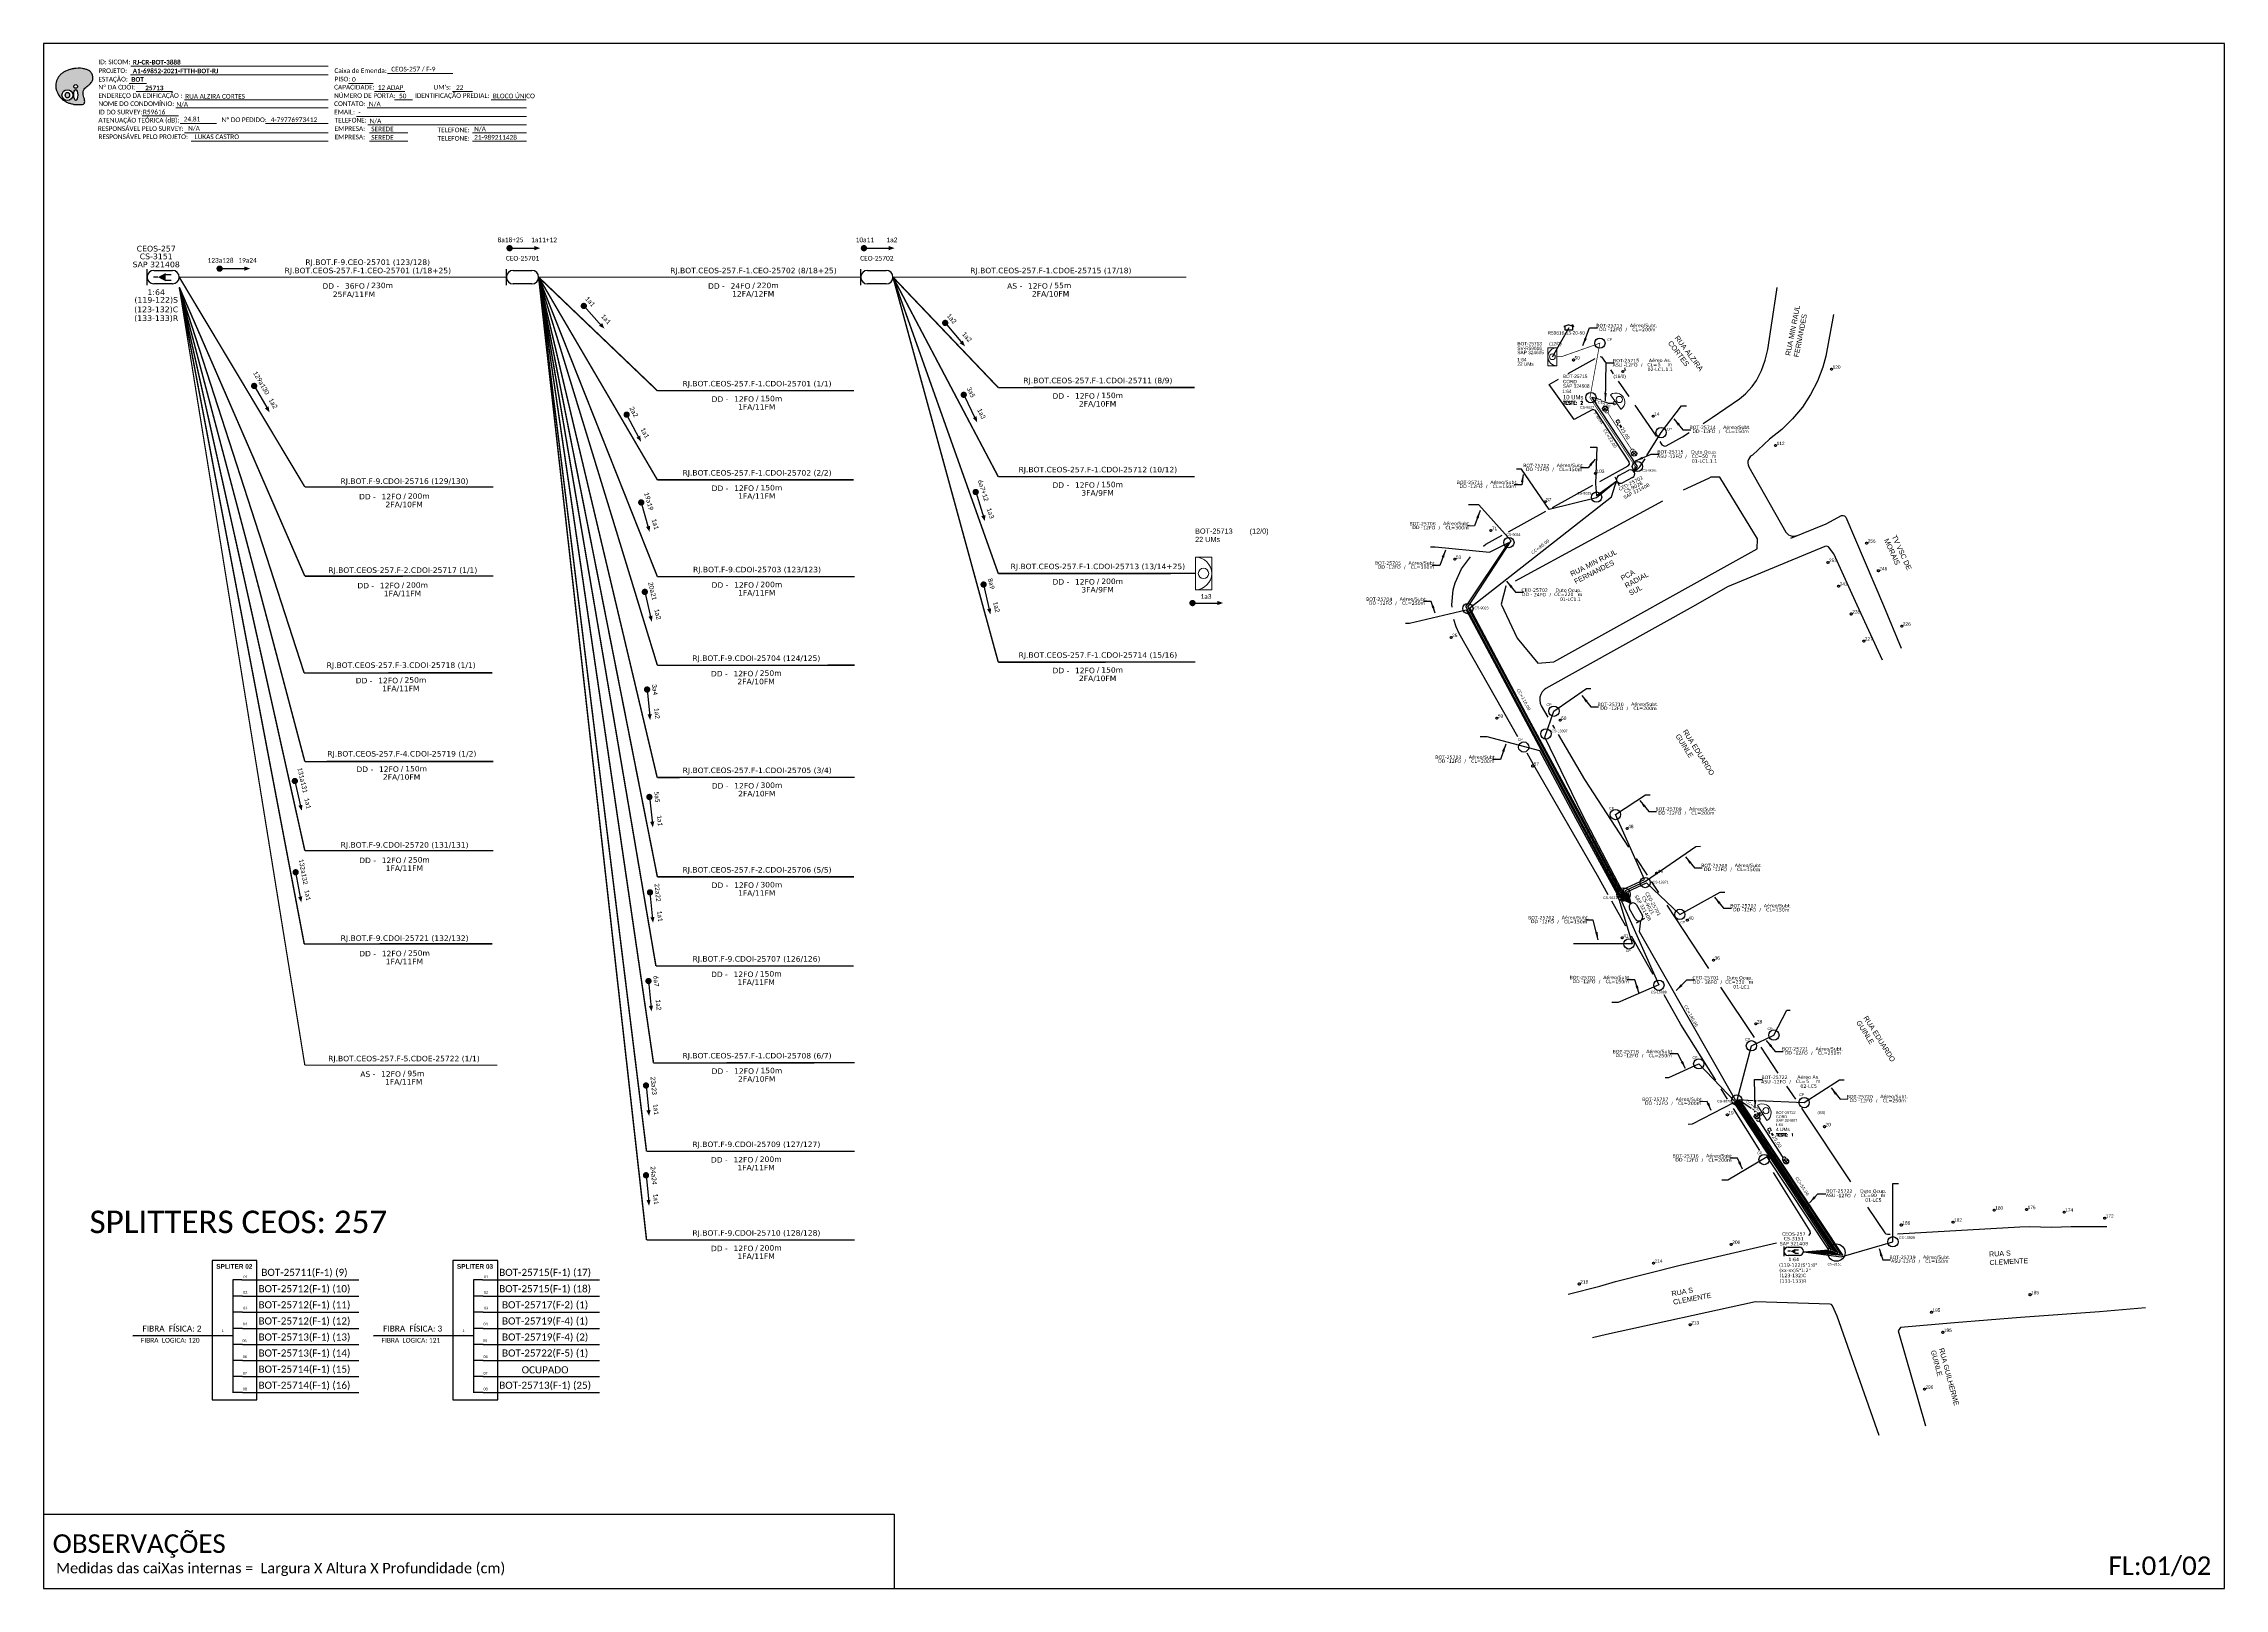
# Model space of a CAD drawing. Extents: x -89 to 1703, y 705 to 1299.
# Drawn here: x -89 to 749, y 705 to 1299 of the extents above; entities that cross this region are included whole.
import ezdxf
from ezdxf.enums import TextEntityAlignment as Align

# ---------------------------------------------------------------- set-up
doc = ezdxf.new("R2010")
doc.units = 0
doc.linetypes.add('PHANTOM2', pattern=[1.25, 0.625, -0.125, 0.125, -0.125, 0.125, -0.125])
for name, color, linetype in [('10.4-Postes', 1, 'Continuous'), ('20.4-CEOS', 1, 'Continuous'), ('20.5-CEO', 1, 'Continuous'), ('CAP a instalar', 1, 'Continuous'), ('CD de instalação futura', 8, 'Continuous'), ('celulas gpon', 7, 'Continuous'), ('label_cabos', 7, 'Continuous'), ('Legenda', 1, 'Continuous'), ('locais', 7, 'Continuous'), ('locais legendas', 7, 'Continuous'), ('Numeração Texto', 34, 'Continuous'), ('QUADRA', 7, 'Continuous'), ('SETA', 7, 'Continuous'), ('Subida Lateral', 5, 'Continuous'), ('surveys', 7, 'Continuous'), ('surveys legendas', 7, 'Continuous')]:
    doc.layers.add(name, color=color, linetype=linetype)
for name, color, linetype, lineweight in [("20.0-LEGENDA DOS CDO'S", 1, 'Continuous', 0), ('20.1-CDO_INTERIOR', 1, 'Continuous', 0), ('20.2-CDO_POSTE', 1, 'Continuous', 5), ('20.6-CORDOALHA_SUPORTE', 7, 'Continuous', 25), ('40.1-ETIQUETAS', 1, 'Continuous', 20), ('CORDOALHA_SUPORTE', 7, 'Continuous', 25), ('Numeração', 98, 'Continuous', 0), ('Segmento Logradouro Texto', 7, 'Continuous', 0)]:
    doc.layers.add(name, color=color, linetype=linetype, lineweight=lineweight)
doc.layers.add('DROP DE CLIENTE', color=140, linetype='Continuous', plot=False)
doc.layers.add('EXTRA', color=50, linetype='Continuous', plot=False)
doc.styles.add('ARIAL', font='arial.ttf')
doc.styles.add('DIGICADE', font='arial.ttf')
doc.styles.add('ROMANS', font='romans')
doc.styles.add('siredit', font='verdana.ttf')
doc.styles.get("Standard").update_dxf_attribs({"font": 'arial.ttf'})
doc.styles.add('WMF-Calibri0', font='calibri.ttf')
doc.styles.add('WMF-Calibri1', font='calibrib.ttf')
doc.linetypes.add('FENCELINE1', pattern='A,0.25,-0.1,[133,ltypeshp.shx,S=0.1,R=0,X=-0.1,Y=0],-0.1,1', length=1.45)
doc.dimstyles.new('CC', dxfattribs={"dimtxt": 1, "dimasz": 2, "dimexe": 0.18, "dimexo": 0.0625, "dimgap": 0.09, "dimtad": 0, "dimdec": 0, "dimrnd": 1, "dimzin": 0, "dimdsep": 46, "dimtxsty": 'siredit', "dimblk": 'NONE', "dimcen": 0, "dimse1": 1, "dimse2": 1, "dimsd1": 1, "dimsd2": 1, "dimclrt": 7, "dimadec": 0, "dimazin": 0, "dimtfac": 1, "dimtdec": 0, "dimtofl": 0, "dimtmove": 0, "dimatfit": 3, "dimfxl": 0, "dimtolj": 1, "dimtzin": 0, "dimarcsym": 0})

# ---------------------------------------------------------------- blocks, each defined once
blk = doc.blocks.new('OI')
h = blk.add_hatch(color=40)
edge = h.paths.add_edge_path()
edge.add_spline(control_points=[(4.35, -0.67), (3.92, -0.99), (3.26, -1.5), (2.81, -2.59), (2.9, -3.5), (3.06, -4.27), (3.31, -4.85), (3.37, -5.39), (3.4, -5.88), (3.2, -6.4), (2.54, -6.61), (1.65, -6.63), (0.55, -6.67), (-0.56, -6.42), (-1.61, -6.14), (-2.77, -5.61), (-3.92, -4.77), (-4.89, -3.7), (-5.34, -2.65), (-5.6, -1.94), (-5.85, -0.96), (-5.71, 0.47), (-5.1, 2.02), (-4.14, 3.02), (-3.3, 3.61), (-2.37, 4.16), (-1.36, 4.44), (-0.56, 4.7), (0.79, 4.85), (2.24, 4.97), (3.79, 4.57), (4.67, 4.21), (5.44, 3.65), (5.76, 2.99), (6.03, 2.21), (6.01, 1.46), (5.72, 0.64), (5.31, 0.08), (4.88, -0.38), (4.51, -0.55), (4.35, -0.67)], knot_values=[0, 0, 0, 0, 1.60434, 2.417191, 3.427595, 4.282808, 4.776746, 5.304182, 5.888771, 6.258406, 6.858137, 7.79129, 8.986195, 10.124242, 11.187857, 12.242908, 13.953784, 15.414161, 16.515391, 17.349188, 17.675853, 19.552021, 21.515531, 22.568638, 23.63245, 24.621084, 25.782718, 26.745347, 27.142653, 29.870543, 31.004649, 31.921532, 32.709589, 33.801391, 34.042471, 35.192333, 35.971461, 36.628871, 37.254359, 37.836911, 37.836911, 37.836911, 37.836911], degree=3, periodic=0)
h.paths.add_polyline_path([(1.13, -0.87, -1), (-0.04, -0.87, -1)], flags=16)
edge = h.paths.add_edge_path(flags=16)
edge.add_ellipse((0.56, -3.59), major_axis=(-0.02, 1.71), ratio=0.361305, start_angle=0, end_angle=360)
h.paths.add_polyline_path([(-0.36, -3.62, -1), (-3.8, -3.62, -1)], flags=16)
edge = h.paths.add_edge_path(flags=0)
edge.add_ellipse((-2.08, -3.62), major_axis=(0, 0.885), ratio=0.758294, start_angle=0, end_angle=360)
at = {"color": 40}
for centre, radius in [((-2.08, -3.62), 1.72), ((0.54, -0.87), 0.587)]:
    blk.add_circle(centre, radius, dxfattribs=at)
blk.add_ellipse((-2.08, -3.62), major_axis=(0, 0.885), ratio=0.758294, start_param=-3.141592653589792, end_param=3.141592653589792, dxfattribs=at)
blk.add_ellipse((0.56, -3.59), major_axis=(-0.02, 1.71), ratio=0.361305, dxfattribs=at)
at = {"color": 40, "start_tangent": (-0.800898, -0.598801), "end_tangent": (-0.800898, -0.598801)}
blk.add_spline([(4.35, -0.67), (3.2, -1.78), (2.9, -2.54), (2.92, -3.55), (3.12, -4.38), (3.28, -4.85), (3.37, -5.37), (3.35, -5.95), (3.2, -6.29), (2.66, -6.55), (1.73, -6.63), (0.54, -6.62), (-0.58, -6.41), (-1.6, -6.11), (-2.56, -5.67), (-3.95, -4.67), (-4.89, -3.56), (-5.37, -2.56), (-5.64, -1.78), (-5.72, -1.46), (-5.63, 0.42), (-4.84, 2.22), (-4.13, 2.99), (-3.27, 3.62), (-2.4, 4.09), (-1.3, 4.47), (-0.37, 4.72), (0.02, 4.77), (2.75, 4.8), (3.85, 4.53), (4.69, 4.16), (5.31, 3.68), (5.85, 2.73), (5.93, 2.5), (5.94, 1.35), (5.67, 0.62), (5.29, 0.08), (4.84, -0.36), (4.35, -0.67)], degree=3, dxfattribs=at)
blk = doc.blocks.new('CARIMBO')
at = {"color": 7, "lineweight": 0}
for points in [[(134.48, -16.3), (159.61, -16.3)], [(35.15, -20.06), (41.7, -20.06)], [(35.66, -16.79), (111.64, -16.79)], [(37.81, -23.14), (51.75, -23.14)], [(119.43, -20.02), (128.92, -20.02)], [(129.48, -23.14), (141.1, -23.14)], [(159.42, -23.14), (167.09, -23.14)], [(40.13, -32.55), (54.07, -32.55)], [(52.97, -29.48), (111.64, -29.48)], [(56.38, -26.37), (111.64, -26.37)], [(122.56, -32.72), (187.83, -32.72)], [(126.6, -29.48), (187.83, -29.48)], [(137.07, -26.37), (144.01, -26.37)], [(174.24, -26.37), (187.8, -26.37)], [(54.67, -35.52), (68.61, -35.52)], [(56.38, -39.07), (111.64, -39.07)], [(126.84, -35.96), (187.83, -35.96)], [(127.45, -39.07), (142.25, -39.07)], [(167.06, -39.07), (187.83, -39.07)], [(58.87, -42.31), (111.64, -42.31)], [(127.45, -42.31), (142.25, -42.31)], [(167.06, -42.31), (187.83, -42.31)]]:
    blk.add_lwpolyline(points, dxfattribs=at)
at = {"color": 7, "xscale": 1.213923925163967, "yscale": 1.213923925163967, "zscale": 1.213923925163967, "rotation": 0.1532896023949059}
blk.add_blockref('OI', (13.86, -20.16), dxfattribs=at)
at = {"color": 7, "lineweight": 0, "style": 'WMF-Calibri0'}
for s, height, p in [('PROJETO:', 1.793, (23.26, -16.04)), ('Caixa de Emenda:', 1.7927, (114.02, -16.04)), ('ESTAÇÃO:', 1.793, (23.26, -19.32)), ('ENDEREÇO DA EDIFICAÇÃO :', 1.7927, (23.26, -25.63)), ('Nº DA CDOI:', 1.7927, (23.26, -22.39)), ('CAPACIDADE:', 1.7927, (113.91, -22.39)), ('NÚMERO DE PORTA:', 1.7927, (113.91, -25.63)), ('PISO:', 1.793, (114.09, -19.28)), ('IDENTIFICAÇÃO PREDIAL:', 1.7927, (144.99, -25.63)), ("UM's:", 1.793, (152.15, -22.39)), ('ATENUAÇÃO TEÓRICA (dB):', 1.7927, (23.26, -35.09)), ('NOME DO CONDOMÍNIO:', 1.7927, (23.26, -28.74)), ('ID DO SURVEY:', 1.7927, (23.26, -31.97)), ('CONTATO:', 1.793, (113.91, -28.74)), ('EMAIL:', 1.793, (113.91, -31.97)), ('TELEFONE:', 1.793, (114.09, -35.09)), ('RESPONSÁVEL PELO SURVEY:', 1.7927, (23.02, -38.32)), ('RESPONSÁVEL PELO PROJETO:', 1.7927, (23.26, -41.44)), ('EMPRESA:', 1.793, (114.09, -38.32)), ('EMPRESA:', 1.793, (114.09, -41.56)), ('TELEFONE:', 1.793, (153.7, -38.83)), ('TELEFONE:', 1.793, (153.7, -42.06))]:
    blk.add_text(s, height=height, dxfattribs=at).set_placement(p)
at = {"color": 7, "lineweight": 0, "flags": 8}
for tag, p, style in [('PROJ', (36.46, -16.13), 'WMF-Calibri1'), ('CEOS-XX', (135.87, -15.46), 'WMF-Calibri0'), ('EST', (35.94, -19.41), 'WMF-Calibri1'), ('LOGRADOURO', (56.65, -25.91), 'WMF-Calibri0'), ('PISO_PTR', (120.78, -19.42), 'WMF-Calibri0'), ('CAPAC.', (130.66, -22.52), 'WMF-Calibri0'), ('N°', (138.85, -25.77), 'WMF-Calibri0'), ("UC'S", (160.78, -22.54), 'WMF-Calibri0'), ('N°PREDIO', (174.94, -25.77), 'WMF-Calibri0'), ('_ID_', (40.39, -31.94), 'WMF-Calibri0'), ('NOME_DO_COND.', (53.23, -29.02), 'WMF-Calibri0'), ('O_POTEN', (56.06, -34.68), 'WMF-Calibri0'), ('EMAIL', (123.26, -32.12), 'WMF-Calibri0'), ('NOME_DO_CONTATO', (127.3, -28.89), 'WMF-Calibri0'), ('RES_SURVEY', (57.78, -38.23), 'WMF-Calibri0'), ('RES_PROJ', (60.27, -41.47), 'WMF-Calibri0'), ('TELEFONE', (127.55, -35.36), 'WMF-Calibri0'), ('EMP_RESP_SURVEY', (128.16, -38.47), 'WMF-Calibri0'), ('EMP_RESP_PROJ', (128.16, -41.71), 'WMF-Calibri0'), ('CONT_RESP_SURVEY', (167.76, -38.47), 'WMF-Calibri0'), ('CONT_RESP_PROJ', (167.76, -41.71), 'WMF-Calibri0')]:
    blk.add_attdef(tag, p, '', height=1.79, dxfattribs=dict(at, style=style))
at = {"color": 7, "lineweight": 0, "style": 'WMF-Calibri1', "flags": 8}
blk.add_attdef("N° CDO'S", text='', height=1.79, dxfattribs=at).set_placement((44.78, -22.68), align=Align.CENTER)
blk = doc.blocks.new('CEOS_RP_CT_DRT')
at = {"layer": '20.4-CEOS', "color": 0}
for p, q in [((-4.54, 1.19), (-1.19, 1.19)), ((-1.19, -1.19), (-4.54, -1.19))]:
    blk.add_line(p, q, dxfattribs=at)
for points in [[(-5.73, -1.43), (-5.73, 1.44)], [(-3.79, 0), (-4.59, 0)], [(-2.47, 0.48), (-1.45, 0.48)], [(-2.47, -0.52), (-1.45, -0.52)]]:
    blk.add_lwpolyline(points, dxfattribs=at)
blk.add_lwpolyline([(-3.79, 0, 0, 1.47, 0), (-2.41, 0, 1.47, 1.47, 0)], format="xyseb", dxfattribs=at)
for centre, start, end in [((-4.54, 0), 90, 270), ((-1.19, 0), 270, 90)]:
    blk.add_arc(centre, 1.19, start, end, dxfattribs=at)
at = {"layer": '20.4-CEOS', "color": 7, "style": 'siredit'}
for tag, p in [('Nº_DA_CEOS', (-2.86, 5.6)), ('LOCAL', (-2.86, 4.24)), ('SAP', (-2.86, 2.78)), ('RACIO_SPLITAGEM', (-2.86, -1.88)), ('FIBRAS_SPLITTER', (-2.86, -3.58)), ('RESERVA_FINAIS', (-2.86, -6.39)), ('FIBRAS_TOP_C', (-2.86, -5.08))]:
    blk.add_attdef(tag, text='', height=1.01, dxfattribs=at).set_placement(p, align=Align.TOP_CENTER)
blk = doc.blocks.new('ETIQUETA_RS5F')
at = {"layer": '40.1-ETIQUETAS', "color": 0, "style": 'siredit'}
blk.add_text('/', height=1.5, dxfattribs=at).set_placement((1.58, -1.95), align=Align.MIDDLE_RIGHT)
for tag, p in [('ETIQUETA_R_SECUNDARIA', (1.21, 2.1)), ('ETIQUETA_R_PRIMARIA', (1.21, 4.1)), ('F_ATIVAS/F_MORTAS', (1.14, -4.24))]:
    blk.add_attdef(tag, text='', height=1.5, dxfattribs=at).set_placement(p, align=Align.MIDDLE_CENTER)
for tag, p in [('TIPO_CABO', (-6.58, -2.12)), ('CAP_CABO', (0.4, -2.09))]:
    blk.add_attdef(tag, text='', height=1.5, dxfattribs=at).set_placement(p, align=Align.MIDDLE_RIGHT)
blk.add_attdef('METROS', text='', height=1.5, dxfattribs=at).set_placement((2.14, -1.95), align=Align.MIDDLE_LEFT)
for tag, p in [('FUSÃO_1', (0.85, -8.39)), ('FUSÃO_2', (0.85, -10.6)), ('FUSÃO_3', (0.85, -12.93)), ('FUSÃO_4', (0.85, -15.14)), ('FUSÃO_5', (0.85, -17.16))]:
    blk.add_attdef(tag, text='', height=1.5, dxfattribs=at).set_placement(p, align=Align.CENTER)
blk = doc.blocks.new('CDOI_INT')
at = {"layer": '20.1-CDO_INTERIOR', "color": 0, "lineweight": 18}
blk.add_lwpolyline([(4.25, -4.25), (4.25, 4.25), (0, 4.25), (0, -4.25)], close=True, dxfattribs=at)
blk.add_circle((2.12, 0), 1.36, dxfattribs=at)
blk.add_arc((0, 0), 4.25, 270, 90, dxfattribs=at)
at = {"layer": "20.0-LEGENDA DOS CDO'S", "color": 0, "style": 'ARIAL'}
for tag, p in [('CDO_N', (-0.08, 10.38)), ('SPLITER_1', (21.18, 10.38)), ('SAP', (-0.08, 6.23)), ('SURVEY', (-0.08, 8.2)), ('SPLITER_2', (21.19, 8.68)), ('1:XX', (5.94, -2.22)), ('UMS', (5.94, -4.24))]:
    blk.add_attdef(tag, p, '', height=1.36, dxfattribs=at)
blk.add_attdef('FIBRAS_UTILIZADAS', text='', height=1.36, dxfattribs=at).set_placement((15.34, 10.38), align=Align.CENTER)
blk = doc.blocks.new('MANHOLE_MS')
at = {"linetype": 'Continuous'}
blk.add_circle((0, 0), 0.0000101, dxfattribs=at)
blk = doc.blocks.new('SURVEY_SURVEY')
for p, q in [((0, 0.0000152), (-0.0000151, 0.0000108)), ((-0.0000151, 0.0000108), (-0.0000104, 0.0000108)), ((-0.0000103, 0), (-0.0000103, 0.0000108)), ((0.0000103, 0), (-0.0000103, 0)), ((0, 0.0000152), (0.0000151, 0.0000108)), ((0.0000101, 0.0000159), (0.0000117, 0.0000159)), ((0.0000101, 0.0000123), (0.0000101, 0.0000159)), ((0.0000151, 0.0000108), (0.0000103, 0.0000108)), ((0.0000103, 0.0000108), (0.0000103, 0)), ((0.0000117, 0.0000159), (0.0000117, 0.0000119))]:
    blk.add_line(p, q)
blk = doc.blocks.new('CDOE_CT_POST_DESENHO')
at = {"color": 0}
blk.add_line((2.14, 0.39), (-2.11, 0.39), dxfattribs=at)
for centre, radius in [((0.01, 1.4), 0.733), ((0.01, 0), 0.393)]:
    blk.add_circle(centre, radius, dxfattribs=at)
blk.add_arc((0.01, 0.39), 2.12, 0, 180, dxfattribs=at)
blk = doc.blocks.new('*U89')
at = {"layer": '20.4-CEOS', "color": 7, "style": 'siredit'}
for tag, p in [('FIBRAS_SPLITTER', (0, 0)), ('FIBRAS_TOP_C', (0, -4.13)), ('RESERVA_FINAIS', (0, -5.46))]:
    blk.add_attdef(tag, p, '', height=1.01, dxfattribs=at)
for tag, p, flags in [('ID_ATIVIDADE', (0, -6.77), 3), ('QTDE', (0, -9.4), 1), ('FATOR', (0, -8.09), 1), ('FID', (0, -10.71), 1)]:
    blk.add_attdef(tag, p, '', height=1.01, dxfattribs=dict(at, flags=flags))
blk = doc.blocks.new('*U91')
at = {"layer": '20.4-CEOS', "color": 7, "style": 'siredit'}
blk.add_attdef('FIBRAS_SPLITTER', (0, 0), '', height=1.01, dxfattribs=at)
for tag, p, flags in [('QTDE', (0, -4.11), 1), ('ID_ATIVIDADE', (0, -1.48), 3), ('FATOR', (0, -2.79), 1), ('FID', (0, -5.42), 1)]:
    blk.add_attdef(tag, p, '', height=1.01, dxfattribs=dict(at, flags=flags))
blk = doc.blocks.new('Inst CDOE-8 CAIXA DIST OPT CDOE 48F_8D C_SPL OPTAP')
at = {"layer": "20.0-LEGENDA DOS CDO'S", "color": 0}
for tag, p, style, flags in [('ID_ATIVIDADE', (0.12, 6.47), 'ARIAL', 3), ('FATOR', (7.92, 6.47), 'ARIAL', 1), ('QTDE', (0.23, -0.97), 'DIGICADE', 3)]:
    blk.add_attdef(tag, p, '', height=0.8, rotation=0.11799, dxfattribs=dict(at, style=style, flags=flags))
at = {"layer": "20.0-LEGENDA DOS CDO'S", "color": 0, "style": 'ARIAL'}
for tag, p, height in [('1:XX', (-0.01, 1.7), 0.8), ('SAP', (0.12, 2.96), 0.8), ('CORDOALHA', (0.12, 4.02), 0.8), ('FID', (0.12, 5.25), 0.8), ('UMS', (0.14, 0.22), 1)]:
    blk.add_attdef(tag, p, '', height=height, rotation=0.11799, dxfattribs=at)
blk.add_attdef('FIBRAS_UTILIZADAS', text='', height=0.8, rotation=0.11799, dxfattribs=at).set_placement((13.48, 5.26), align=Align.CENTER)
blk = doc.blocks.new('Teste  FTTH')
at = {"color": 0, "lineweight": 0, "style": 'ROMANS'}
for tag, p in [('TESTE', (-2.3, -0.29)), ('QTDE', (0.21, -0.29))]:
    blk.add_attdef(tag, p, '', height=0.48, dxfattribs=at)
for tag, p, flags in [('FID', (-2.23, -1.25), 1), ('FATOR', (-2.23, -2.03), 3), ('ID_ATIVIDADE', (-2.23, -2.72), 3)]:
    blk.add_attdef(tag, p, '', height=0.48, dxfattribs=dict(at, flags=flags))
blk = doc.blocks.new('Inst CDOE-16 CAIXA DIST OPT CDOE 48F_16D C_SPL_2_1_8')
at = {"layer": "20.0-LEGENDA DOS CDO'S", "color": 0, "style": 'ARIAL'}
for tag, p, height in [('FID', (0.12, 5.25), 0.8), ('1:XX', (-0.01, 1.7), 0.8), ('SAP', (0.12, 2.96), 0.8), ('CORDOALHA', (0.12, 4.02), 0.8), ('UMS', (0.14, 0.22), 1)]:
    blk.add_attdef(tag, p, '', height=height, rotation=0.118, dxfattribs=at)
at = {"layer": "20.0-LEGENDA DOS CDO'S", "color": 0}
for tag, p, style, flags in [('ID_ATIVIDADE', (0.12, 6.47), 'ARIAL', 3), ('FATOR', (7.92, 6.47), 'ARIAL', 1), ('QTDE', (0.1, -1.17), 'DIGICADE', 3)]:
    blk.add_attdef(tag, p, '', height=0.8, rotation=0.118, dxfattribs=dict(at, style=style, flags=flags))
at = {"layer": "20.0-LEGENDA DOS CDO'S", "color": 0, "style": 'ARIAL'}
blk.add_attdef('FIBRAS_UTILIZADAS', text='', height=0.8, rotation=0.118, dxfattribs=at).set_placement((13.48, 5.26), align=Align.CENTER)
blk = doc.blocks.new('LEGENDA DOS CABOS')
at = {"layer": 'EXTRA', "color": 0, "style": 'siredit'}
for tag, p in [('ID', (4.6, 0.97)), ('XX', (9.03, 0.97))]:
    blk.add_attdef(tag, text='', height=0.48, rotation=359.69001, dxfattribs=at).set_placement(p, align=Align.MIDDLE_CENTER)
at = {"layer": 'Legenda', "color": 0, "style": 'siredit'}
for tag, p in [('TIPO_CABO', (1.31, 0)), ('CABO', (4.69, -0.05)), ('/', (6.81, -0.05)), ('METROS', (10.03, -0.05))]:
    blk.add_attdef(tag, text='', height=0.8, rotation=359.69001, dxfattribs=at).set_placement(p, align=Align.MIDDLE_CENTER)
blk = doc.blocks.new('_None')
blk = doc.blocks.new('Inst CORD ALUMINIO 4.8 MM 3F(sem recursos)')
at = {"color": 0, "lineweight": 0, "style": 'ROMANS'}
blk.add_attdef('FID', (-19.18, -2.21), '', height=1, dxfattribs=at)
at = {"color": 0, "lineweight": 0, "style": 'ROMANS', "flags": 3}
for tag, p in [('ID_ATIVIDADE', (-5.2, -6.67)), ('FATOR', (-5.2, -4.44))]:
    blk.add_attdef(tag, p, '', height=1, dxfattribs=at)
at = {"color": 0, "lineweight": 0, "style": 'ROMANS'}
blk.add_attdef('LANCE', text='', height=1, dxfattribs=at).set_placement((-0.54, -2.21), align=Align.RIGHT)
at = {"layer": 'label_cabos', "color": 0, "style": 'siredit'}
blk.add_attdef('QTDE', (-0.54, -2.21), '', height=1, rotation=359.69001, dxfattribs=at)
blk = doc.blocks.new('Inst CB DT OCUP CFOA-SM-ASU-120-S-12')
at = {"layer": 'label_cabos', "color": 0, "style": 'siredit'}
for tag, flags, p in [('ID_ATIVIDADE', 3, (1.31, 2.67)), ('FATOR', 1, (11.56, 2.55))]:
    blk.add_attdef(tag, text='', height=1, rotation=359.69001, dxfattribs=dict(at, flags=flags)).set_placement(p, align=Align.MIDDLE_CENTER)
for tag, p in [('TIPO_CABO', (1.26, 0)), ('DESTINO_CABO', (3.13, 1.26)), ('CABO', (4.69, -0.05)), ('/', (7.71, -0.05)), ('LANCE', (10.91, 0)), ('TIPO_CABO', (13.11, 1.24)), ('UND', (15.96, 0)), ('FID', (13.15, -1.41))]:
    blk.add_attdef(tag, text='', height=1, rotation=359.69001, dxfattribs=at).set_placement(p, align=Align.MIDDLE_CENTER)
blk.add_attdef('QTDE', (12.43, -0.47), '', height=1, rotation=359.69001, dxfattribs=at)
blk = doc.blocks.new('Inst CB AS CFOA-SM-ASU-120-S-12')
at = {"layer": 'label_cabos', "color": 0, "style": 'siredit'}
for tag, flags, p in [('ID_ATIVIDADE', 3, (1.31, 2.67)), ('FATOR', 1, (11.56, 2.55))]:
    blk.add_attdef(tag, text='', height=1, rotation=359.69001, dxfattribs=dict(at, flags=flags)).set_placement(p, align=Align.MIDDLE_CENTER)
for tag, p in [('TIPO_CABO', (1.26, 0)), ('DESTINO_CABO', (3.13, 1.26)), ('CABO', (4.69, -0.05)), ('/', (7.71, -0.05)), ('LANCE', (10.81, 0)), ('TIPO_CABO', (13.11, 1.24)), ('UND', (15.96, 0)), ('FID', (13.15, -1.41))]:
    blk.add_attdef(tag, text='', height=1, rotation=359.69001, dxfattribs=at).set_placement(p, align=Align.MIDDLE_CENTER)
blk.add_attdef('QTDE', (12.43, -0.47), '', height=1, rotation=359.69001, dxfattribs=at)
blk = doc.blocks.new('Inst CB DT OCUP CFOA-SM-DD-S-36')
at = {"layer": 'label_cabos', "color": 0, "style": 'siredit'}
for tag, flags, p in [('ID_ATIVIDADE', 3, (1.31, 2.67)), ('FATOR', 1, (11.56, 2.55))]:
    blk.add_attdef(tag, text='', height=1, rotation=359.69001, dxfattribs=dict(at, flags=flags)).set_placement(p, align=Align.MIDDLE_CENTER)
for tag, p in [('TIPO_CABO', (1.11, 0)), ('DESTINO_CABO', (3.13, 1.26)), ('CABO', (4.69, -0.05)), ('/', (7.71, -0.05)), ('LANCE', (10.41, 0.02)), ('TIPO_CABO', (13.11, 1.24)), ('UND', (16.46, 0)), ('FID', (13.65, -1.41))]:
    blk.add_attdef(tag, text='', height=1, rotation=359.69001, dxfattribs=at).set_placement(p, align=Align.MIDDLE_CENTER)
blk.add_attdef('QTDE', (11.93, -0.45), '', height=1, rotation=359.69001, dxfattribs=at)
blk = doc.blocks.new('Inst CB DT OCUP CFOA-SM-DD-G-24')
at = {"layer": 'label_cabos', "color": 0, "style": 'siredit'}
for tag, flags, p in [('ID_ATIVIDADE', 3, (1.31, 2.67)), ('FATOR', 1, (11.56, 2.55))]:
    blk.add_attdef(tag, text='', height=1, rotation=359.69001, dxfattribs=dict(at, flags=flags)).set_placement(p, align=Align.MIDDLE_CENTER)
for tag, p in [('TIPO_CABO', (1.11, 0)), ('DESTINO_CABO', (3.13, 1.26)), ('CABO', (4.69, -0.05)), ('/', (7.71, -0.05)), ('LANCE', (10.41, 0.02)), ('TIPO_CABO', (13.11, 1.24)), ('UND', (16.46, 0)), ('FID', (13.65, -1.41))]:
    blk.add_attdef(tag, text='', height=1, rotation=359.69001, dxfattribs=at).set_placement(p, align=Align.MIDDLE_CENTER)
blk.add_attdef('QTDE', (11.93, -0.45), '', height=1, rotation=359.69001, dxfattribs=at)

msp = doc.modelspace()

# ---------------------------------------------------------------- linework, layer by layer
at = {"color": 7, "linetype": 'Continuous'}
for p, q in [((-16.58, 823.69), (-16.58, 780.26)), ((-13.06, 823.69), (-16.58, 823.69)), ((75.97, 823.69), (75.97, 780.26)), ((79.49, 823.69), (75.97, 823.69)), ((-12.88, 817.41), (-16.4, 817.41)), ((79.66, 817.41), (76.15, 817.41)), ((-12.88, 811.21), (-16.4, 811.21)), ((79.66, 811.21), (76.15, 811.21)), ((-20.23, 802.26), (-16.59, 802.26)), ((-12.88, 804.99), (-16.4, 804.99)), ((-12.88, 798.83), (-16.4, 798.83)), ((72.32, 802.26), (75.95, 802.26)), ((79.66, 804.99), (76.15, 804.99)), ((79.66, 798.83), (76.15, 798.83)), ((-12.88, 792.67), (-16.4, 792.67)), ((79.66, 792.67), (76.15, 792.67)), ((-12.88, 786.48), (-16.4, 786.48)), ((-12.88, 780.3), (-16.4, 780.3)), ((79.66, 786.48), (76.15, 786.48)), ((79.66, 780.3), (76.15, 780.3))]:
    msp.add_line(p, q, dxfattribs=at)
at = {"color": 10, "linetype": 'Continuous'}
for p, q in [((-13.06, 823.69), (31.88, 823.68)), ((79.49, 823.69), (124.43, 823.68)), ((-12.88, 817.41), (31.88, 817.39)), ((79.66, 817.41), (124.43, 817.39)), ((-12.88, 811.23), (31.88, 811.21)), ((79.66, 811.23), (124.43, 811.21)), ((-12.88, 805.01), (31.88, 804.99)), ((-12.88, 798.84), (31.88, 798.83)), ((79.66, 805.01), (124.43, 804.99)), ((79.66, 798.84), (124.43, 798.83)), ((-12.88, 792.68), (31.88, 792.66)), ((79.66, 792.68), (124.43, 792.66)), ((-12.89, 780.3), (31.88, 780.29)), ((-12.88, 786.49), (31.88, 786.47)), ((79.66, 786.49), (124.43, 786.47)), ((79.66, 780.3), (124.43, 780.29))]:
    msp.add_line(p, q, dxfattribs=at)
at = {"color": 1, "linetype": 'Continuous', "lineweight": 60}
for p, q in [((-20.23, 802.26), (-55.01, 802.15)), ((72.32, 802.26), (37.53, 802.15))]:
    msp.add_line(p, q, dxfattribs=at)
msp.add_lwpolyline([(-89.32, 705.02), (749.25, 705.02), (749.25, 1299.02), (-89.32, 1299.02), (-89.32, 705.02)])
at = {"color": 7, "lineweight": 0}
for points in [[(-55.82, 1290.33), (20.16, 1290.33)], [(-4.01, 1268.26), (20.14, 1268.26)]]:
    msp.add_lwpolyline(points, dxfattribs=at)
at = {"const_width": 1.21}
for points in [[(89.25, 1220.37, 1), (90.46, 1220.37, 1)], [(225.51, 1220.37, 1), (226.72, 1220.37, 1)], [(-22.25, 1212.49, 1), (-21.04, 1212.49, 1)], [(118, 1198.6, 1), (118.81, 1197.7, 1)], [(256.98, 1192.09, 1), (257.76, 1191.17, 1)], [(-8.66, 1167.92, 1), (-8.05, 1166.88, 1)], [(134.59, 1156.88, 1), (135.16, 1155.81, 1)], [(264.23, 1164.53, 1), (264.76, 1163.45, 1)], [(140.31, 1123.17, 1), (140.64, 1122.01, 1)], [(268.91, 1127.19, 1), (269.28, 1126.04, 1)], [(271.99, 1091.62, 1), (272.26, 1090.44, 1)], [(141.72, 1088.79, 1), (141.99, 1087.61, 1)], [(351.86, 1083.91, 1), (353.07, 1083.91, 1)], [(142.69, 1051.26, 1), (142.81, 1050.05, 1)], [(7.15, 1016.07, 1), (7.42, 1014.89, 1)], [(143.54, 1009.95, 1), (143.68, 1008.75, 1)], [(7.49, 980.99, 1), (7.71, 979.8, 1)], [(143.79, 973.27, 1), (143.91, 972.07, 1)], [(143.21, 939.16, 1), (143.33, 937.96, 1)], [(142.26, 899, 1), (142.38, 897.8, 1)], [(142.26, 864.48, 1), (142.38, 863.27, 1)]]:
    msp.add_lwpolyline(points, format="xyb", close=True, dxfattribs=at)
at = {"color": 7}
for points in [[(-24.55, 777.48), (-7.27, 777.48), (-7.27, 831.13), (-24.55, 831.13)], [(68, 777.48), (85.28, 777.48), (85.28, 831.13), (68, 831.13)]]:
    msp.add_lwpolyline(points, close=True, dxfattribs=at)
msp.add_lwpolyline([(-89.24, 733.5), (237.71, 733.5), (237.71, 705.02)], dxfattribs=at)
at = {"layer": '10.4-Postes', "color": 1, "linetype": 'PHANTOM2'}
for points in [[(510.39, 1159.28), (511.92, 1158.04)], [(511.88, 1159.33), (510.43, 1157.99)], [(521.52, 1142.02), (523.06, 1140.77)], [(523.01, 1142.07), (521.57, 1140.72)], [(568.7, 887.14), (570.23, 885.9)], [(570.19, 887.19), (568.74, 885.85)], [(579.94, 869.86), (581.47, 868.62)], [(581.43, 869.91), (579.98, 868.57)]]:
    msp.add_lwpolyline(points, dxfattribs=at)
at = {"layer": '10.4-Postes', "color": 1}
for centre in [(511.15, 1158.66), (522.29, 1141.39), (569.47, 886.52), (580.7, 869.24)]:
    msp.add_circle(centre, 0.987, dxfattribs=at)
at = {"layer": '20.1-CDO_INTERIOR', "color": 1, "lineweight": 18}
msp.add_lwpolyline([(489.1, 1175.13), (489.09, 1182.08), (492.57, 1182.08), (492.57, 1175.14)], close=True, dxfattribs=at)
msp.add_circle((490.83, 1178.61), 1.11, dxfattribs=at)
msp.add_arc((492.57, 1178.61), 3.47, 90.02759, 270.02759, dxfattribs=at)
at = {"layer": '20.4-CEOS', "color": 7}
for p, q in [((91.22, 1211.8), (98.45, 1211.8)), ((98.45, 1206.65), (91.22, 1206.65)), ((581.46, 836.19), (585.83, 836.19)), ((585.83, 833.08), (581.46, 833.08))]:
    msp.add_line(p, q, dxfattribs=at)
at = {"layer": '20.4-CEOS', "color": 5}
for p, q in [((227.48, 1211.8), (234.71, 1211.8)), ((234.71, 1206.65), (227.48, 1206.65))]:
    msp.add_line(p, q, dxfattribs=at)
at = {"layer": '20.4-CEOS', "color": 7}
for points in [[(88.64, 1206.12), (88.64, 1212.33)], [(579.91, 832.76), (579.91, 836.52)], [(582.44, 834.64), (581.39, 834.64)], [(584.17, 835.26), (585.49, 835.26)], [(584.17, 833.96), (585.49, 833.96)]]:
    msp.add_lwpolyline(points, dxfattribs=at)
at = {"layer": '20.4-CEOS', "color": 5}
msp.add_lwpolyline([(224.9, 1206.12), (224.9, 1212.33)], dxfattribs=at)
at = {"layer": '20.4-CEOS', "color": 7}
msp.add_lwpolyline([(582.44, 834.64, 0, 1.92, 0), (584.25, 834.64, 1.92, 1.92, 0)], format="xyseb", dxfattribs=at)
for centre, radius, start, end in [((91.22, 1209.22), 2.58, 90, 270), ((98.45, 1209.22), 2.58, 270, 90), ((581.46, 834.64), 1.56, 90, 270), ((585.83, 834.64), 1.56, 270, 90)]:
    msp.add_arc(centre, radius, start, end, dxfattribs=at)
at = {"layer": '20.4-CEOS', "color": 5}
for centre, start, end in [((227.48, 1209.22), 90, 270), ((234.71, 1209.22), 270, 90)]:
    msp.add_arc(centre, 2.58, start, end, dxfattribs=at)
at = {"layer": '20.5-CEO', "color": 5}
for p, q in [((514.81, 1132.48), (516.55, 1129.14)), ((516.34, 1132.92), (520.24, 1134.95)), ((521.68, 1132.17), (517.79, 1130.15))]:
    msp.add_line(p, q, dxfattribs=at)
at = {"layer": '20.5-CEO', "color": 7}
for p, q in [((522.68, 962.46), (520.52, 966.28)), ((523.25, 967.82), (525.4, 964))]:
    msp.add_line(p, q, dxfattribs=at)
msp.add_lwpolyline([(523.17, 960.94), (526.45, 962.8)], dxfattribs=at)
at = {"layer": '20.5-CEO', "color": 5}
for centre, start, end in [((517.07, 1131.53), 117.51663, 297.51663), ((520.96, 1133.56), 297.51663, 117.51663)]:
    msp.add_arc(centre, 1.56, start, end, dxfattribs=at)
at = {"layer": '20.5-CEO', "color": 7}
for centre, start, end in [((521.88, 967.05), 29.45936, 209.45936), ((524.04, 963.23), 209.45936, 29.45936)]:
    msp.add_arc(centre, 1.56, start, end, dxfattribs=at)
at = {"layer": 'CAP a instalar', "color": 7, "ltscale": 7, "const_width": 0.565}
for points in [[(-37.16, 1209.22), (11.13, 1128.55)], [(101.02, 1209.22), (146.69, 1165.54)], [(101.02, 1209.22), (146.69, 1131.27)], [(101.02, 1209.22), (146.69, 1094.05)], [(101.02, 1209.22), (146.69, 1059.97)], [(146.61, 1016.85), (101.02, 1209.22)], [(146.69, 978.62), (101.02, 1209.22)], [(146.13, 944.35), (101.02, 1209.22)], [(145.19, 907.13), (101.02, 1209.22)], [(142.52, 873.05), (101.02, 1209.22)], [(142.53, 838.96), (101.02, 1209.22)], [(237.28, 1209.22), (277.77, 1166.76)], [(237.28, 1209.22), (277.77, 1132.49)], [(237.28, 1209.22), (277.77, 1061.18)], [(-37.16, 1205.38), (11.13, 1094.25)], [(-37.16, 1205.38), (10.86, 1057.03)], [(-37.16, 1205.38), (11.13, 1022.95)], [(-37.16, 1205.38), (11.13, 988.68)], [(10.9, 952.83), (-37.16, 1205.38)], [(146.69, 1165.54), (222.27, 1165.57)], [(277.77, 1166.76), (353.34, 1166.79)], [(277.77, 1132.49), (353.31, 1132.52)], [(11.13, 1128.52), (83.56, 1128.55)], [(146.69, 1131.27), (222.23, 1131.3)], [(11.13, 1094.25), (83.58, 1094.29)], [(146.69, 1094.05), (222.5, 1094.08)], [(10.86, 1057.03), (83.27, 1057.07)], [(146.69, 1059.97), (222.5, 1060)], [(277.77, 1061.18), (353.58, 1061.22)], [(11.13, 1022.95), (83.56, 1022.98)], [(146.61, 1016.85), (222.5, 1016.88)], [(11.13, 988.68), (83.58, 988.71)], [(146.69, 978.62), (222.27, 978.65)], [(10.86, 952.83), (83.27, 952.86)], [(146.13, 944.35), (222.23, 944.38)], [(145.19, 907.04), (222.5, 907.16)], [(142.52, 873.05), (222.5, 873.08)], [(142.53, 838.96), (222.51, 839)]]:
    msp.add_lwpolyline(points, dxfattribs=at)
at = {"layer": 'CAP a instalar', "color": 5, "ltscale": 7, "const_width": 0.467}
for points in [[(-37.16, 1209.22), (88.64, 1209.22)], [(101.02, 1209.22), (224.9, 1209.22)]]:
    msp.add_lwpolyline(points, dxfattribs=at)
at = {"layer": 'CAP a instalar', "color": 1, "ltscale": 7, "const_width": 0.565}
for points in [[(237.28, 1209.22), (277.77, 1095.27)], [(277.77, 1095.27), (353.58, 1095.3)]]:
    msp.add_lwpolyline(points, dxfattribs=at)
at = {"layer": 'CAP a instalar', "color": 7, "linetype": 'FENCELINE1', "ltscale": 10, "const_width": 0.467}
for points in [[(237.28, 1209.22), (350.09, 1209.22)], [(11.13, 906.19), (-37.16, 1205.38)], [(11.13, 906.19), (85.19, 906.19)]]:
    msp.add_lwpolyline(points, dxfattribs=at)
at = {"layer": 'CAP a instalar', "color": 1, "ltscale": 50, "const_width": 0.261}
msp.add_lwpolyline([(522.77, 1136.39), (505.28, 1162.84), (509.09, 1183.84), (494.28, 1178.61), (492.57, 1178.61)], dxfattribs=at)
at = {"layer": 'CAP a instalar', "color": 7, "linetype": 'FENCELINE1', "ltscale": 50}
for points in [[(523.54, 1136.41), (506.04, 1163.02)], [(506.04, 1163.02), (508.47, 1162.47)], [(510.71, 1161.39), (512.31, 1160.79), (514.74, 1160.77)], [(522.35, 1134.28), (523.54, 1136.41)], [(587.38, 834.48), (602.51, 833.13), (563.24, 892.47), (567.25, 889.69)], [(569.7, 888), (569.78, 887.94), (570.98, 887.54)]]:
    msp.add_lwpolyline(points, dxfattribs=at)
at = {"layer": 'CAP a instalar', "color": 8, "ltscale": 50}
for points in [[(527.21, 1140.64), (532.65, 1149.44), (540.48, 1159.71), (542.4, 1159.71)], [(505.38, 1143.81), (507.88, 1143.9), (507.38, 1129.73), (507.87, 1125.1)], [(507.82, 1124.36), (489.59, 1119.93), (478.97, 1135.39), (477.05, 1135.39)], [(522.35, 1134.28), (524.43, 1136.33), (526.54, 1139.32)], [(515.68, 1130.81), (507.82, 1124.36)], [(515.68, 1130.81), (507.87, 1125.1)], [(475.04, 1107.78), (462.52, 1121.71), (462.52, 1121.71), (458.63, 1121.71)], [(444.01, 1105.48), (445.77, 1105.48), (466.66, 1103.47), (474.11, 1107.17)], [(457.62, 1082.47), (474.11, 1107.17)], [(458.39, 1082.33), (475.04, 1107.78)], [(457.62, 1082.47), (500.93, 1001.41)], [(458.39, 1082.33), (501.49, 1001.61)], [(434.39, 1076.19), (435.91, 1076.19), (457.63, 1081.36)], [(457.63, 1081.36), (500.55, 1001.21)], [(487.93, 1032.28), (491.44, 1042.32), (503.97, 1050.99), (505.66, 1050.99)], [(500.04, 1000.95), (485.98, 1027.06), (465.79, 1032.41), (463.1, 1032.41)], [(521.12, 968.41), (517.5, 973.46), (502.53, 1002.17), (487.93, 1032.28), (487.93, 1032.28)], [(517.91, 973.75), (526.22, 977.62), (515.11, 1002.55), (526.66, 1010.22), (528.49, 1010.22)], [(521.12, 968.41), (515.87, 971.89), (500.04, 1000.95)], [(500.55, 1001.21), (516.14, 972.26), (521.12, 968.41)], [(500.93, 1001.41), (516.46, 972.54), (521.12, 968.41)], [(501.49, 1001.61), (516.8, 972.83), (521.12, 968.41)], [(518.92, 973.35), (526.68, 976.99), (546.03, 990.29), (547.8, 990.38)], [(521.12, 968.41), (517.91, 973.75)], [(521.12, 968.41), (518.92, 973.35)], [(519.83, 972.93), (527, 976.28), (539.85, 964.2), (555.38, 972.72), (557.16, 972.72)], [(521.12, 968.41), (519.83, 972.93), (519.83, 972.93)], [(521.12, 968.41), (516.98, 970.16), (531.73, 937.14), (516.15, 930.29), (513.71, 930.3)], [(521.67, 952.85), (516.09, 971.18), (521.12, 968.41)], [(521.67, 952.85), (498.98, 952.85)], [(561.88, 892.78), (567.4, 913.66), (576.01, 917.8), (581, 927.4), (582.23, 927.4)], [(534.15, 901.41), (535.65, 901.41), (547.15, 906.73)], [(547.15, 906.73), (560.94, 892.2)], [(569.9, 892.61), (587.65, 891.81), (601.31, 900.52), (602.98, 900.52)], [(543.05, 883.57), (544.78, 883.62), (560.56, 891.91)], [(560.56, 891.91), (598, 834.96)], [(560.94, 892.2), (598.88, 834.65)], [(561.88, 892.78), (600.67, 833.9)], [(562.39, 892.95), (568.1, 892.69)], [(562.39, 892.95), (601.62, 833.56)], [(597.13, 835.26), (573.38, 871.01), (558.28, 861.95), (556.02, 861.94)], [(601.85, 832.47), (621.81, 838.3), (621.8, 860.73), (623.92, 860.73)], [(587.38, 834.48), (597.13, 835.26)], [(587.38, 834.48), (598, 834.96)], [(587.38, 834.48), (598.88, 834.65)], [(587.38, 834.48), (601.85, 832.47)], [(587.38, 834.48), (601.62, 833.56), (601.62, 833.56)], [(587.39, 834.51), (600.67, 833.9), (600.67, 833.9)]]:
    msp.add_lwpolyline(points, dxfattribs=at)
at = {"layer": 'CAP a instalar', "color": 1, "ltscale": 50}
msp.add_lwpolyline([(522.35, 1134.28), (522.77, 1136.39)], dxfattribs=at)
at = {"layer": 'CAP a instalar', "color": 7, "ltscale": 50}
for points in [[(459.14, 1082.08), (513.54, 1124.73)], [(513.54, 1124.73), (514.98, 1129.24), (515.68, 1130.81)], [(521.12, 968.41), (517.12, 973.14), (501.99, 1001.82), (481.85, 1039.27), (459.14, 1082.08)], [(524.31, 957.54), (524.81, 961.87)], [(561.24, 892.72), (524.31, 957.54)], [(561.24, 892.72), (561.24, 892.72), (599.74, 834.27)], [(587.38, 834.48), (599.74, 834.27)]]:
    msp.add_lwpolyline(points, dxfattribs=at)
at = {"layer": 'CORDOALHA_SUPORTE', "const_width": 0.258}
for points in [[(511.01, 1157.32, 1), (512.31, 1158.25)], [(522.36, 1142.77, 1), (521.06, 1141.84)]]:
    msp.add_lwpolyline(points, format="xyb", dxfattribs=at)
msp.add_lwpolyline([(521.27, 1142.98), (512.12, 1157.14)], dxfattribs=at)
at = {"layer": 'CORDOALHA_SUPORTE'}
for points in [[(569.33, 885.04, 1), (570.62, 885.98)], [(580.73, 870.54, 1), (579.44, 869.6)]]:
    msp.add_lwpolyline(points, format="xyb", dxfattribs=at)
msp.add_lwpolyline([(579.64, 870.74), (570.44, 884.86)], dxfattribs=at)
at = {"layer": 'DROP DE CLIENTE'}
msp.add_lwpolyline([(490.83, 1178.62), (497.36, 1189.81)], dxfattribs=at)
at = {"layer": 'Numeração'}
for centre in [(498.97, 1177.37), (598.2, 1173.81), (517.91, 1172.94), (529.57, 1155.77), (576.67, 1144.5), (507.42, 1133.77), (488.04, 1122.85), (467.19, 1111.79), (611.69, 1106.9), (453.34, 1100.76), (596.81, 1099.49), (600.92, 1090.4), (616.19, 1096.34), (605.77, 1079.7), (625.21, 1075.03), (451.91, 1070.66), (610.58, 1069.3), (469.48, 1039.68), (493.8, 1038.84), (483.28, 1021.25), (519.61, 997.19), (530.88, 980.01), (542.73, 961.95), (517.7, 955.16), (552.81, 946.59), (569.09, 922.07), (558.12, 887.08), (595.47, 882.56), (660.74, 850.48), (673.2, 850.69), (687.65, 849.72), (703.22, 847.42), (625.02, 844.75), (644.9, 845.86), (529.72, 830.08), (559.62, 837.31), (501.19, 822.07), (674.52, 817.96), (543.84, 806.41), (636.6, 811.18), (640.99, 803.48), (633.9, 781.59)]:
    msp.add_circle(centre, 0.392, dxfattribs=at)
at = {"layer": 'Numeração Texto'}
for centre in [(498.97, 1177.37), (598.2, 1173.81), (517.91, 1172.94), (529.57, 1155.77), (576.67, 1144.5), (507.42, 1133.77), (488.04, 1122.85), (467.19, 1111.79), (611.69, 1106.9), (453.34, 1100.76), (596.81, 1099.49), (600.92, 1090.4), (616.19, 1096.34), (605.77, 1079.7), (625.21, 1075.03), (451.91, 1070.66), (610.58, 1069.3), (469.48, 1039.68), (493.8, 1038.84), (483.28, 1021.25), (519.61, 997.19), (530.88, 980.01), (542.73, 961.95), (517.7, 955.16), (552.81, 946.59), (569.09, 922.07), (558.12, 887.08), (595.47, 882.56), (660.74, 850.48), (673.2, 850.69), (687.65, 849.72), (703.22, 847.42), (625.02, 844.75), (644.9, 845.86), (529.72, 830.08), (559.62, 837.31), (501.19, 822.07), (674.52, 817.96), (543.84, 806.41), (636.6, 811.18), (640.99, 803.48), (633.9, 781.59)]:
    msp.add_circle(centre, 0.392, dxfattribs=at)
at = {"layer": 'QUADRA'}
for points in [[(548.79, 1152.94), (552.29, 1155.23), (562.82, 1162.39), (565.04, 1164.3), (567.66, 1167.15), (569.36, 1169.47), (571.25, 1173.32), (572.71, 1177.32), (573.75, 1181.44), (577.05, 1203.51), (577.34, 1205.2)], [(598.99, 1194.86), (595.95, 1178.89), (594.8, 1174.59), (592.77, 1169.25), (590.14, 1164.13), (586.96, 1159.29), (583.23, 1154.77), (579.03, 1150.65), (574.39, 1146.96), (567.79, 1140.81), (567.79, 1140.81)], [(496.91, 1172.13), (507.29, 1177.99)], [(509.16, 1178.67), (509.74, 1178.63), (511.24, 1176.45)], [(509.04, 1130.65), (519.99, 1136.69), (520.45, 1137.28), (520.32, 1138.25), (507.46, 1157.91), (506.76, 1158.25), (506.1, 1158.21), (499.28, 1154.47), (489.58, 1168), (493.15, 1170.01)], [(513.19, 1173.6), (514.27, 1172.03)], [(516.19, 1169.23), (520.22, 1163.35)], [(522.52, 1160), (530.7, 1148.07)], [(532.14, 1145.98), (532.94, 1144.8), (533.94, 1144.26), (534.59, 1144.37), (540.88, 1147.77), (543.41, 1149.43)], [(567.79, 1140.81), (567.08, 1140.36), (566.59, 1139.79), (566.24, 1139.14), (566.05, 1138.45), (566.02, 1137.73), (566.14, 1137.02), (566.43, 1136.35), (566.43, 1136.35), (580.67, 1111.18), (581.11, 1110.63), (581.67, 1110.19), (582.32, 1109.85), (583.02, 1109.66), (583.75, 1109.6), (584.48, 1109.69), (585.37, 1109.99), (588.57, 1111.3)], [(568.39, 1104.12), (569.6, 1104.81), (569.71, 1108.61), (555.21, 1132.36), (555.21, 1132.36), (551.74, 1132.33), (550.87, 1131.81)], [(490.88, 1120.64), (506.45, 1129.22)], [(550.87, 1131.81), (541.12, 1127.3)], [(473.94, 1111.3), (488.32, 1119.23)], [(533.16, 1123.12), (476.47, 1092.31)], [(582.49, 1108.82), (596.1, 1114.36), (601.97, 1117.51), (602.62, 1117.61), (603.23, 1117.39), (603.67, 1116.87), (618.12, 1082.96), (625.02, 1066.52)], [(464.33, 1105.84), (465.21, 1106.49), (471.48, 1109.95)], [(452.35, 1082.27), (452.21, 1083.25), (452.74, 1088.96), (453.48, 1091.74), (455.88, 1097.02), (459.41, 1101.71)], [(473.01, 1090.43), (472.93, 1090.38), (471.13, 1083.5), (477.29, 1070.45), (485.3, 1060.76), (491.44, 1061.27), (568.39, 1104.12)], [(617.78, 1061.97), (608.02, 1083.07), (599.12, 1102.8), (596.97, 1105.49), (596.38, 1105.77), (595.63, 1105.7), (558.13, 1090.13), (545, 1082.54), (488.3, 1051.1), (487.66, 1050.59), (486.9, 1049.72), (486.35, 1048.74), (486.03, 1047.66), (485.96, 1046.54), (486.15, 1045.44), (486.57, 1044.4), (489.14, 1040)], [(477.52, 1032.48), (455.01, 1072.17), (453.84, 1074.82), (452.99, 1077.57)], [(490.93, 1036.93), (491.65, 1035.71)], [(493.02, 1033.36), (503.15, 1016.02), (520.16, 990.09)], [(512.35, 971.77), (508.22, 979.15), (484.2, 1020.71), (481.13, 1026.13)], [(523.05, 985.69), (527.27, 979.27)], [(528.85, 976.85), (531.67, 972.56)], [(519.13, 959.66), (513.75, 969.27)], [(534.83, 967.74), (550.85, 943.32)], [(529.56, 941.02), (521.25, 955.86)], [(553.7, 900.39), (540.27, 921.89), (533.88, 933.3)], [(555.5, 936.24), (568.49, 916.79)], [(570.97, 913.08), (577.57, 903.2)], [(580.93, 898.17), (584.27, 893.17)], [(558.22, 893.16), (555.78, 897.07)], [(570.6, 873.34), (560.47, 889.56)], [(586.62, 889.66), (605.49, 861.41)], [(589.4, 840.73), (590.07, 841.47), (589.94, 842.39), (575.86, 864.92)], [(612.06, 851.56), (618.63, 841.73), (619.12, 841.33), (619.77, 841.2), (620.77, 841.26)], [(623.54, 841.41), (670.58, 844.04), (674.16, 844.22), (682.93, 843.91), (690.31, 844.16), (703.99, 844.17)], [(496.95, 818.11), (509.05, 821.25), (515.17, 823.08), (539.92, 829.27), (577.03, 837.86)], [(616.54, 763.81), (600.34, 809.65), (598.61, 813.73), (598.16, 814.17), (597.52, 814.36), (568.97, 815.2), (511.7, 802.7), (506.22, 801.36)], [(616.54, 763.81), (600.34, 809.65), (598.61, 813.73), (598.16, 814.17), (597.52, 814.36), (568.97, 815.2), (511.7, 802.7), (506.22, 801.36)], [(718.86, 812.94), (701.22, 811.34), (670.86, 809.21), (645.42, 807.12), (624.75, 805.33), (623.76, 804.1), (634.31, 767.59)], [(718.86, 812.94), (701.22, 811.34), (670.86, 809.21), (645.42, 807.12), (624.75, 805.33), (623.76, 804.1), (634.31, 767.59)]]:
    msp.add_lwpolyline(points, dxfattribs=at)
at = {"layer": 'SETA'}
for points in [[(89.86, 1220.37), (100.26, 1220.37)], [(226.12, 1220.37), (236.52, 1220.37)], [(-21.65, 1212.49), (-11.25, 1212.49)], [(118.41, 1198.15), (125.39, 1190.43)], [(257.37, 1191.63), (264.06, 1183.67)], [(-8.36, 1167.4), (-3.13, 1158.4)], [(264.49, 1163.99), (269.07, 1154.65)], [(134.87, 1156.35), (139.74, 1147.16)], [(269.09, 1126.61), (272.25, 1116.7)], [(140.47, 1122.59), (143.32, 1112.58)], [(272.12, 1091.03), (274.43, 1080.88)], [(141.86, 1088.2), (144.22, 1078.07)], [(352.47, 1083.91), (362.87, 1083.91)], [(142.75, 1050.66), (143.77, 1040.31)], [(7.29, 1015.48), (9.61, 1005.34)], [(143.61, 1009.35), (144.78, 999.01)], [(7.6, 980.4), (9.49, 970.17)], [(143.85, 972.67), (144.87, 962.32)], [(143.27, 938.56), (144.29, 928.21)], [(142.32, 898.4), (143.35, 888.05)], [(142.32, 863.88), (143.35, 853.53)]]:
    msp.add_lwpolyline(points, dxfattribs=at)
for points in [[(99.43, 1221.19), (101.64, 1220.38), (99.43, 1219.58)], [(235.69, 1221.19), (237.9, 1220.38), (235.69, 1219.58)], [(-12.08, 1213.32), (-9.86, 1212.51), (-12.08, 1211.7)], [(125.44, 1191.6), (126.33, 1189.42), (124.24, 1190.52)], [(264.16, 1184.84), (264.97, 1182.62), (262.92, 1183.8)], [(-2.84, 1159.54), (-2.42, 1157.22), (-4.24, 1158.73)], [(269.44, 1155.76), (269.69, 1153.41), (267.99, 1155.05)], [(140.08, 1148.28), (140.4, 1145.94), (138.65, 1147.52)], [(272.78, 1117.75), (272.68, 1115.39), (271.24, 1117.26)], [(143.88, 1113.61), (143.71, 1111.26), (142.33, 1113.17)], [(275.05, 1081.88), (274.75, 1079.54), (273.47, 1081.52)], [(362.03, 1084.74), (364.25, 1083.93), (362.03, 1083.12)], [(144.83, 1079.07), (144.55, 1076.73), (143.26, 1078.7)], [(144.51, 1041.22), (143.92, 1038.93), (142.9, 1041.06)], [(10.23, 1006.34), (9.94, 1004), (8.65, 1005.98)], [(145.5, 999.93), (144.95, 997.64), (143.9, 999.75)], [(10.15, 971.14), (9.76, 968.81), (8.57, 970.85)], [(145.61, 963.23), (145.02, 960.95), (144, 963.07)], [(145.03, 929.12), (144.45, 926.83), (143.42, 928.96)], [(144.08, 888.96), (143.5, 886.67), (142.48, 888.8)], [(144.08, 854.44), (143.5, 852.15), (142.48, 854.28)]]:
    msp.add_solid(points, dxfattribs=at)
at = {"layer": 'Subida Lateral', "color": 5, "const_width": 0.261}
for points in [[(510.69, 1161.37), (510.13, 1161.63), (509.9, 1161.21), (509.39, 1162.28), (509.22, 1162.06), (508.59, 1162.34)], [(569.39, 888.2), (568.88, 888.55), (568.58, 888.18), (568.27, 889.32), (568.06, 889.13), (567.49, 889.53)]]:
    msp.add_lwpolyline(points, dxfattribs=at)

# ---------------------------------------------------------------- block references
ref = msp.add_blockref('CARIMBO', (-91.51, 1303.77))
ref.add_attrib('PROJ', 'A1-69852-2021-FTTH-BOT-RJ', (-55.05, 1287.63), dxfattribs={"color": 7, "lineweight": 0, "height": 1.7927, "style": 'WMF-Calibri1'})
ref.add_attrib('EST', 'BOT', (-55.57, 1284.35), dxfattribs={"color": 7, "lineweight": 0, "height": 1.793, "style": 'WMF-Calibri1'})
ref.add_attrib("N° CDO'S", '25713', dxfattribs={"color": 7, "lineweight": 0, "height": 1.793, "style": 'WMF-Calibri1'}).set_placement((-46.73, 1281.09), align=Align.CENTER)
ref.add_attrib('LOGRADOURO', 'RUA ALZIRA CORTES', (-34.86, 1277.86), dxfattribs={"color": 7, "lineweight": 0, "height": 1.7927, "style": 'WMF-Calibri0'})
ref.add_attrib('NOME_DO_COND.', 'N/A', (-38.28, 1274.74), dxfattribs={"color": 7, "lineweight": 0, "height": 1.793, "style": 'WMF-Calibri0'})
ref.add_attrib('_ID_', 'R59616', (-51.11, 1271.83), dxfattribs={"color": 7, "lineweight": 0, "height": 1.793, "style": 'WMF-Calibri0'})
ref.add_attrib('O_POTEN', '24,81', (-35.45, 1269.09), dxfattribs={"color": 7, "lineweight": 0, "height": 1.793, "style": 'WMF-Calibri0'})
ref.add_attrib('RES_SURVEY', 'N/A', (-33.73, 1265.54), dxfattribs={"color": 7, "lineweight": 0, "height": 1.793, "style": 'WMF-Calibri0'})
ref.add_attrib('RES_PROJ', 'LUKAS CASTRO', (-31.24, 1262.3), dxfattribs={"color": 7, "lineweight": 0, "height": 1.7927, "style": 'WMF-Calibri0'})
ref.add_attrib('CEOS-XX', 'CEOS-257 / F-9', (44.36, 1288.31), dxfattribs={"color": 7, "lineweight": 0, "height": 1.7927, "style": 'WMF-Calibri0'})
ref.add_attrib('CAPAC.', '12 ADAP', (39.15, 1281.25), dxfattribs={"color": 7, "lineweight": 0, "height": 1.793, "style": 'WMF-Calibri0'})
ref.add_attrib("UC'S", '22', (69.27, 1281.23), dxfattribs={"color": 7, "lineweight": 0, "height": 1.793, "style": 'WMF-Calibri0'})
ref.add_attrib('PISO_PTR', '0', (29.28, 1284.34), dxfattribs={"color": 7, "lineweight": 0, "height": 1.79, "style": 'WMF-Calibri0'})
ref.add_attrib('N°', '50', (47.34, 1278), dxfattribs={"color": 7, "lineweight": 0, "height": 1.793, "style": 'WMF-Calibri0'})
ref.add_attrib('N°PREDIO', 'BLOCO ÚNICO', (83.43, 1278), dxfattribs={"color": 7, "lineweight": 0, "height": 1.7927, "style": 'WMF-Calibri0'})
ref.add_attrib('NOME_DO_CONTATO', 'N/A', (35.79, 1274.88), dxfattribs={"color": 7, "lineweight": 0, "height": 1.793, "style": 'WMF-Calibri0'})
ref.add_attrib('EMAIL', '-', (31.75, 1271.65), dxfattribs={"color": 7, "lineweight": 0, "height": 1.79, "style": 'WMF-Calibri0'})
ref.add_attrib('TELEFONE', 'N/A', (36.04, 1268.41), dxfattribs={"color": 7, "lineweight": 0, "height": 1.793, "style": 'WMF-Calibri0'})
ref.add_attrib('EMP_RESP_SURVEY', 'SEREDE', (36.65, 1265.3), dxfattribs={"color": 7, "lineweight": 0, "height": 1.793, "style": 'WMF-Calibri0'})
ref.add_attrib('EMP_RESP_PROJ', 'SEREDE', (36.65, 1262.06), dxfattribs={"color": 7, "lineweight": 0, "height": 1.793, "style": 'WMF-Calibri0'})
ref.add_attrib('CONT_RESP_SURVEY', 'N/A', (76.25, 1265.3), dxfattribs={"color": 7, "lineweight": 0, "height": 1.793, "style": 'WMF-Calibri0'})
ref.add_attrib('CONT_RESP_PROJ', '21-989211428', (76.25, 1262.06), dxfattribs={"color": 7, "lineweight": 0, "height": 1.7927, "style": 'WMF-Calibri0'})
at = {"color": 0, "lineweight": 0}
ref = msp.add_blockref('Inst CORD ALUMINIO 4.8 MM 3F(sem recursos)', (519.81, 1151.91), dxfattribs=dict(at, xscale=1.307189542590571, yscale=1.307189542590571, zscale=1.30718954248366, rotation=302.4090204631635))
ref.add_attrib('QTDE', '25,00', (516.98, 1150.95), dxfattribs={"layer": '20.6-CORDOALHA_SUPORTE', "color": 0, "height": 1.307, "rotation": 302.09903, "style": 'siredit'})
ref.add_attrib('LANCE', 'CL=', dxfattribs={"layer": '20.6-CORDOALHA_SUPORTE', "color": 0, "lineweight": 0, "height": 1.307, "rotation": 302.40902, "style": 'ROMANS'}).set_placement((516.98, 1150.95), align=Align.RIGHT)
ref = msp.add_blockref('Inst CB DT OCUP CFOA-SM-DD-G-24', (479.93, 1087.22), dxfattribs=dict(at, xscale=1.30718954248366, yscale=1.30718954248366, zscale=1.30718954248366))
ref.add_attrib('DESTINO_CABO', 'CEO-25702', dxfattribs={"layer": 'label_cabos', "color": 0, "height": 1.307, "rotation": 359.69001, "style": 'siredit'}).set_placement((484.02, 1088.87), align=Align.MIDDLE_CENTER)
ref.add_attrib('TIPO_CABO', 'Duto Ocup.', dxfattribs={"layer": 'label_cabos', "color": 0, "height": 1.307, "rotation": 359.69001, "style": 'siredit'}).set_placement((497.07, 1088.85), align=Align.MIDDLE_CENTER)
ref.add_attrib('/', '/', dxfattribs={"layer": 'label_cabos', "color": 0, "height": 1.31, "rotation": 359.69001, "style": 'siredit'}).set_placement((490.02, 1087.15), align=Align.MIDDLE_CENTER)
ref.add_attrib('FID', '01-LC1.1', dxfattribs={"layer": 'label_cabos', "color": 0, "height": 1.307, "rotation": 359.69001, "style": 'siredit'}).set_placement((497.77, 1085.37), align=Align.MIDDLE_CENTER)
ref.add_attrib('LANCE', 'CC=', dxfattribs={"layer": 'label_cabos', "color": 0, "height": 1.307, "rotation": 359.69001, "style": 'siredit'}).set_placement((493.54, 1087.25), align=Align.MIDDLE_CENTER)
ref.add_attrib('UND', 'm', dxfattribs={"layer": 'label_cabos', "color": 0, "height": 1.31, "rotation": 359.69001, "style": 'siredit'}).set_placement((501.45, 1087.22), align=Align.MIDDLE_CENTER)
ref.add_attrib('CABO', '24FO', dxfattribs={"layer": 'label_cabos', "color": 0, "height": 1.307, "rotation": 359.69001, "style": 'siredit'}).set_placement((486.06, 1087.15), align=Align.MIDDLE_CENTER)
ref.add_attrib('TIPO_CABO', 'DD - ', dxfattribs={"layer": 'label_cabos', "color": 0, "height": 1.307, "rotation": 359.69001, "style": 'siredit'}).set_placement((481.39, 1087.22), align=Align.MIDDLE_CENTER)
ref.add_attrib('QTDE', '220', (495.53, 1086.63), dxfattribs={"layer": 'label_cabos', "color": 0, "height": 1.307, "rotation": 359.69001, "style": 'siredit'})
ref = msp.add_blockref('Inst CB DT OCUP CFOA-SM-DD-S-36', (545.7, 938.18), dxfattribs=dict(at, xscale=1.30718954248366, yscale=1.30718954248366, zscale=1.30718954248366))
ref.add_attrib('DESTINO_CABO', 'CEO-25701', dxfattribs={"layer": 'label_cabos', "color": 0, "height": 1.307, "rotation": 359.69001, "style": 'siredit'}).set_placement((549.79, 939.83), align=Align.MIDDLE_CENTER)
ref.add_attrib('TIPO_CABO', 'Duto Ocup.', dxfattribs={"layer": 'label_cabos', "color": 0, "height": 1.307, "rotation": 359.69001, "style": 'siredit'}).set_placement((562.83, 939.81), align=Align.MIDDLE_CENTER)
ref.add_attrib('/', '/', dxfattribs={"layer": 'label_cabos', "color": 0, "height": 1.31, "rotation": 359.69001, "style": 'siredit'}).set_placement((555.78, 938.12), align=Align.MIDDLE_CENTER)
ref.add_attrib('FID', '01-LC1', dxfattribs={"layer": 'label_cabos', "color": 0, "height": 1.307, "rotation": 359.69001, "style": 'siredit'}).set_placement((563.54, 936.34), align=Align.MIDDLE_CENTER)
ref.add_attrib('LANCE', 'CC=', dxfattribs={"layer": 'label_cabos', "color": 0, "height": 1.307, "rotation": 359.69001, "style": 'siredit'}).set_placement((559.31, 938.21), align=Align.MIDDLE_CENTER)
ref.add_attrib('UND', 'm', dxfattribs={"layer": 'label_cabos', "color": 0, "height": 1.31, "rotation": 359.69001, "style": 'siredit'}).set_placement((567.22, 938.19), align=Align.MIDDLE_CENTER)
ref.add_attrib('CABO', '36FO', dxfattribs={"layer": 'label_cabos', "color": 0, "height": 1.307, "rotation": 359.69001, "style": 'siredit'}).set_placement((551.82, 938.12), align=Align.MIDDLE_CENTER)
ref.add_attrib('TIPO_CABO', 'DD - ', dxfattribs={"layer": 'label_cabos', "color": 0, "height": 1.307, "rotation": 359.69001, "style": 'siredit'}).set_placement((547.15, 938.18), align=Align.MIDDLE_CENTER)
ref.add_attrib('QTDE', '230', (561.29, 937.59), dxfattribs={"layer": 'label_cabos', "color": 0, "height": 1.307, "rotation": 359.69001, "style": 'siredit'})
ref = msp.add_blockref('Inst CORD ALUMINIO 4.8 MM 3F(sem recursos)', (578.12, 879.63), dxfattribs=dict(at, xscale=1.307189542590571, yscale=1.307189542590571, zscale=1.30718954248366, rotation=302.4090204631635))
ref.add_attrib('QTDE', '25,00', (575.3, 878.67), dxfattribs={"layer": '20.6-CORDOALHA_SUPORTE', "color": 0, "height": 1.307, "rotation": 302.09903, "style": 'siredit'})
ref.add_attrib('LANCE', 'CL=', dxfattribs={"layer": '20.6-CORDOALHA_SUPORTE', "color": 0, "lineweight": 0, "height": 1.307, "rotation": 302.40902, "style": 'ROMANS'}).set_placement((575.3, 878.67), align=Align.RIGHT)
at = {"layer": "20.0-LEGENDA DOS CDO'S", "color": 7, "lineweight": 0}
for name, p, xscale, yscale, zscale, values in [('Inst CDOE-16 CAIXA DIST OPT CDOE 48F_16D C_SPL_2_1_8', (494.68, 1161.85), 1.633986928104575, 1.633986928104575, 1.633986928104575, {'FID': 'BOT-25715', 'CORDOALHA': 'CORD', 'SAP': 'SAP 324608', '1:XX': '1:64', 'UMS': '10 UMs', 'FIBRAS_UTILIZADAS': '(16/0)'}), ('Inst CDOE-8 CAIXA DIST OPT CDOE 48F_8D C_SPL OPTAP', (576.67, 880.58), 1.30718954248366, 1.30718954248366, 1.30718954248366, {'FID': 'BOT-25722', 'CORDOALHA': 'CORD', 'SAP': 'SAP 324607', '1:XX': '1:64', 'UMS': '4 UMs', 'FIBRAS_UTILIZADAS': '(8/0)'})]:
    msp.add_blockref(name, p, dxfattribs=dict(at, xscale=xscale, yscale=yscale, zscale=zscale)).add_auto_attribs(values)
ref = msp.add_blockref('Teste  FTTH', (501.01, 1160.94), dxfattribs=dict(at, xscale=2.61437908496732, yscale=2.61437908496732, zscale=2.61437908496732, rotation=0.004078592060366696))
ref.add_attrib('TESTE', 'TESTE:', (495, 1160.27), dxfattribs={"layer": '0', "color": 0, "lineweight": 0, "height": 1.254, "rotation": 0.00408, "style": 'ROMANS'})
ref.add_attrib('QTDE', '2', (501.57, 1160.27), dxfattribs={"layer": '0', "color": 0, "lineweight": 0, "height": 1.25, "rotation": 0.00408, "style": 'ROMANS'})
at = {"layer": "20.0-LEGENDA DOS CDO'S", "lineweight": 0, "xscale": 2.288235294225121, "yscale": 2.288235293007364, "zscale": 2.288235294117647, "rotation": 3.127576981623238e-05}
msp.add_blockref('Teste  FTTH', (582.13, 879.53), dxfattribs=at).add_auto_attribs({'TESTE': 'TESTE:', 'QTDE': '1'})
at = {"layer": '20.2-CDO_POSTE', "color": 7}
for p, xscale, yscale, zscale, rotation in [((514.73, 1160.84), -1.633986928116431, -1.633986928116431, -1.633986928116431, 126.2194125872573), ((570.98, 887.56), -1.633986927983026, -1.63398692823165, -1.633986928104575, 121.4551548298932)]:
    msp.add_blockref('CDOE_CT_POST_DESENHO', p, dxfattribs=dict(at, xscale=xscale, yscale=yscale, zscale=zscale, rotation=rotation))
at = {"layer": '20.4-CEOS', "color": 5}
ref = msp.add_blockref('CEOS_RP_CT_DRT', (-37.16, 1209.22), dxfattribs=dict(at, xscale=2.161665797233582, yscale=2.161665797233582, zscale=2.161665791999999))
ref.add_attrib('Nº_DA_CEOS', 'CEOS-257', dxfattribs={"color": 7, "height": 2.183, "style": 'siredit'}).set_placement((-46.02, 1221.28), align=Align.TOP_CENTER)
ref.add_attrib('LOCAL', 'CS-3151', dxfattribs={"color": 7, "height": 2.183, "style": 'siredit'}).set_placement((-46.02, 1218.3), align=Align.TOP_CENTER)
ref.add_attrib('SAP', 'SAP 321408', dxfattribs={"color": 7, "height": 2.183, "style": 'siredit'}).set_placement((-46.02, 1215.2), align=Align.TOP_CENTER)
ref.add_attrib('RACIO_SPLITAGEM', '1:64', dxfattribs={"color": 7, "height": 2.183, "style": 'siredit'}).set_placement((-46.02, 1204.51), align=Align.TOP_CENTER)
ref.add_attrib('FIBRAS_SPLITTER', '(119-122)S', dxfattribs={"color": 7, "height": 2.183, "style": 'siredit'}).set_placement((-46.02, 1201.59), align=Align.TOP_CENTER)
ref.add_attrib('FIBRAS_TOP_C', '(123-132)C', dxfattribs={"color": 7, "height": 2.183, "style": 'siredit'}).set_placement((-46.03, 1197.92), align=Align.TOP_CENTER)
ref.add_attrib('RESERVA_FINAIS', '(133-133)R', dxfattribs={"color": 7, "height": 2.183, "style": 'siredit'}).set_placement((-46.03, 1194.55), align=Align.TOP_CENTER)
at = {"layer": '20.4-CEOS', "color": 0, "lineweight": 0}
ref = msp.add_blockref('*U89', (578.01, 828.69), dxfattribs=dict(at, xscale=1.30718954248366, yscale=1.30718954248366, zscale=1.30718954248366))
ref.add_attrib('FIBRAS_SPLITTER', '(119-122)S"1:8"', (578.01, 828.69), dxfattribs={"color": 7, "height": 1.3198, "style": 'siredit'})
ref.add_attrib('FIBRAS_TOP_C', '(123-132)C', (578.18, 824.68), dxfattribs={"color": 7, "height": 1.32, "style": 'siredit'})
ref.add_attrib('RESERVA_FINAIS', '(133-133)R', (578.27, 822.56), dxfattribs={"color": 7, "height": 1.32, "style": 'siredit'})
at = {"layer": '20.4-CEOS', "color": 0, "lineweight": 0, "xscale": 1.30718954248366, "yscale": 1.30718954248366, "zscale": 1.30718954248366}
msp.add_blockref('*U91', (578.11, 826.67), dxfattribs=at).add_auto_attribs({'FIBRAS_SPLITTER': '(xx-xx)S"1:2"'})
at = {"layer": 'CAP a instalar', "color": 7, "linetype": 'FENCELINE1', "ltscale": 7}
ref = msp.add_blockref('ETIQUETA_RS5F', (296.32, 1208.8), dxfattribs=dict(at, xscale=1.411343981848631, yscale=1.411343981849711, zscale=1.411343981849999))
ref.add_attrib('ETIQUETA_R_SECUNDARIA', 'RJ.BOT.CEOS-257.F-1.CDOE-25715 (17/18)', dxfattribs={"layer": '40.1-ETIQUETAS', "color": 0, "height": 2.117, "style": 'siredit'}).set_placement((297.99, 1211.77), align=Align.MIDDLE_CENTER)
ref.add_attrib('TIPO_CABO', 'AS -', dxfattribs={"layer": '40.1-ETIQUETAS', "color": 0, "height": 2.117, "style": 'siredit'}).set_placement((286.98, 1205.82), align=Align.MIDDLE_RIGHT)
ref.add_attrib('CAP_CABO', '12FO', dxfattribs={"layer": '40.1-ETIQUETAS', "color": 0, "height": 2.117, "style": 'siredit'}).set_placement((296.83, 1205.85), align=Align.MIDDLE_RIGHT)
ref.add_attrib('METROS', '55m', dxfattribs={"layer": '40.1-ETIQUETAS', "color": 0, "height": 2.117, "style": 'siredit'}).set_placement((299.3, 1206.05), align=Align.MIDDLE_LEFT)
ref.add_attrib('F_ATIVAS/F_MORTAS', '2FA/10FM', dxfattribs={"layer": '40.1-ETIQUETAS', "color": 0, "height": 2.117, "style": 'siredit'}).set_placement((297.89, 1202.81), align=Align.MIDDLE_CENTER)
ref = msp.add_blockref('ETIQUETA_RS5F', (183.33, 1165.3), dxfattribs=dict(at, xscale=1.411343981848631, yscale=1.411343981849711, zscale=1.411343981849999))
ref.add_attrib('ETIQUETA_R_SECUNDARIA', 'RJ.BOT.CEOS-257.F-1.CDOI-25701 (1/1)', dxfattribs={"layer": '40.1-ETIQUETAS', "color": 0, "height": 2.117, "style": 'siredit'}).set_placement((185, 1168.27), align=Align.MIDDLE_CENTER)
ref.add_attrib('TIPO_CABO', 'DD -', dxfattribs={"layer": '40.1-ETIQUETAS', "color": 0, "height": 2.117, "style": 'siredit'}).set_placement((173.99, 1162.32), align=Align.MIDDLE_RIGHT)
ref.add_attrib('CAP_CABO', '12FO', dxfattribs={"layer": '40.1-ETIQUETAS', "color": 0, "height": 2.117, "style": 'siredit'}).set_placement((183.85, 1162.35), align=Align.MIDDLE_RIGHT)
ref.add_attrib('METROS', '150m', dxfattribs={"layer": '40.1-ETIQUETAS', "color": 0, "height": 2.117, "style": 'siredit'}).set_placement((186.31, 1162.54), align=Align.MIDDLE_LEFT)
ref.add_attrib('F_ATIVAS/F_MORTAS', '1FA/11FM', dxfattribs={"layer": '40.1-ETIQUETAS', "color": 0, "height": 2.117, "style": 'siredit'}).set_placement((184.9, 1159.31), align=Align.MIDDLE_CENTER)
ref = msp.add_blockref('ETIQUETA_RS5F', (314.4, 1166.52), dxfattribs=dict(at, xscale=1.411343981848631, yscale=1.411343981849711, zscale=1.411343981849999))
ref.add_attrib('ETIQUETA_R_SECUNDARIA', 'RJ.BOT.CEOS-257.F-1.CDOI-25711 (8/9)', dxfattribs={"layer": '40.1-ETIQUETAS', "color": 0, "height": 2.117, "style": 'siredit'}).set_placement((316.07, 1169.49), align=Align.MIDDLE_CENTER)
ref.add_attrib('TIPO_CABO', 'DD -', dxfattribs={"layer": '40.1-ETIQUETAS', "color": 0, "height": 2.117, "style": 'siredit'}).set_placement((305.07, 1163.53), align=Align.MIDDLE_RIGHT)
ref.add_attrib('CAP_CABO', '12FO', dxfattribs={"layer": '40.1-ETIQUETAS', "color": 0, "height": 2.117, "style": 'siredit'}).set_placement((314.92, 1163.56), align=Align.MIDDLE_RIGHT)
ref.add_attrib('METROS', '150m', dxfattribs={"layer": '40.1-ETIQUETAS', "color": 0, "height": 2.117, "style": 'siredit'}).set_placement((317.39, 1163.76), align=Align.MIDDLE_LEFT)
ref.add_attrib('F_ATIVAS/F_MORTAS', '2FA/10FM', dxfattribs={"layer": '40.1-ETIQUETAS', "color": 0, "height": 2.117, "style": 'siredit'}).set_placement((315.97, 1160.53), align=Align.MIDDLE_CENTER)
ref = msp.add_blockref('ETIQUETA_RS5F', (183.34, 1131.03), dxfattribs=dict(at, xscale=1.411343981848631, yscale=1.411343981849711, zscale=1.411343981849999))
ref.add_attrib('ETIQUETA_R_SECUNDARIA', 'RJ.BOT.CEOS-257.F-1.CDOI-25702 (2/2)', dxfattribs={"layer": '40.1-ETIQUETAS', "color": 0, "height": 2.117, "style": 'siredit'}).set_placement((185.01, 1134), align=Align.MIDDLE_CENTER)
ref.add_attrib('TIPO_CABO', 'DD -', dxfattribs={"layer": '40.1-ETIQUETAS', "color": 0, "height": 2.117, "style": 'siredit'}).set_placement((174.01, 1128.05), align=Align.MIDDLE_RIGHT)
ref.add_attrib('CAP_CABO', '12FO', dxfattribs={"layer": '40.1-ETIQUETAS', "color": 0, "height": 2.117, "style": 'siredit'}).set_placement((183.86, 1128.08), align=Align.MIDDLE_RIGHT)
ref.add_attrib('METROS', '150m', dxfattribs={"layer": '40.1-ETIQUETAS', "color": 0, "height": 2.117, "style": 'siredit'}).set_placement((186.32, 1128.28), align=Align.MIDDLE_LEFT)
ref.add_attrib('F_ATIVAS/F_MORTAS', '1FA/11FM', dxfattribs={"layer": '40.1-ETIQUETAS', "color": 0, "height": 2.117, "style": 'siredit'}).set_placement((184.91, 1125.04), align=Align.MIDDLE_CENTER)
ref = msp.add_blockref('ETIQUETA_RS5F', (314.39, 1132.25), dxfattribs=dict(at, xscale=1.411343981848631, yscale=1.411343981849711, zscale=1.411343981849999))
ref.add_attrib('ETIQUETA_R_SECUNDARIA', 'RJ.BOT.CEOS-257.F-1.CDOI-25712 (10/12)', dxfattribs={"layer": '40.1-ETIQUETAS', "color": 0, "height": 2.117, "style": 'siredit'}).set_placement((316.06, 1135.22), align=Align.MIDDLE_CENTER)
ref.add_attrib('TIPO_CABO', 'DD -', dxfattribs={"layer": '40.1-ETIQUETAS', "color": 0, "height": 2.117, "style": 'siredit'}).set_placement((305.05, 1129.26), align=Align.MIDDLE_RIGHT)
ref.add_attrib('CAP_CABO', '12FO', dxfattribs={"layer": '40.1-ETIQUETAS', "color": 0, "height": 2.117, "style": 'siredit'}).set_placement((314.91, 1129.3), align=Align.MIDDLE_RIGHT)
ref.add_attrib('METROS', '150m', dxfattribs={"layer": '40.1-ETIQUETAS', "color": 0, "height": 2.117, "style": 'siredit'}).set_placement((317.37, 1129.49), align=Align.MIDDLE_LEFT)
ref.add_attrib('F_ATIVAS/F_MORTAS', '3FA/9FM', dxfattribs={"layer": '40.1-ETIQUETAS', "color": 0, "height": 2.117, "style": 'siredit'}).set_placement((315.96, 1126.26), align=Align.MIDDLE_CENTER)
ref = msp.add_blockref('ETIQUETA_RS5F', (47.76, 1127.82), dxfattribs=dict(at, xscale=1.411343981848631, yscale=1.411343981849711, zscale=1.411343981849999))
ref.add_attrib('ETIQUETA_R_SECUNDARIA', 'RJ.BOT.F-9.CDOI-25716 (129/130)', dxfattribs={"layer": '40.1-ETIQUETAS', "color": 0, "height": 2.117, "style": 'siredit'}).set_placement((49.43, 1130.79), align=Align.MIDDLE_CENTER)
ref.add_attrib('TIPO_CABO', 'DD -', dxfattribs={"layer": '40.1-ETIQUETAS', "color": 0, "height": 2.117, "style": 'siredit'}).set_placement((38.42, 1124.83), align=Align.MIDDLE_RIGHT)
ref.add_attrib('CAP_CABO', '12FO', dxfattribs={"layer": '40.1-ETIQUETAS', "color": 0, "height": 2.117, "style": 'siredit'}).set_placement((48.28, 1124.86), align=Align.MIDDLE_RIGHT)
ref.add_attrib('METROS', '200m', dxfattribs={"layer": '40.1-ETIQUETAS', "color": 0, "height": 2.117, "style": 'siredit'}).set_placement((50.74, 1125.06), align=Align.MIDDLE_LEFT)
ref.add_attrib('F_ATIVAS/F_MORTAS', '2FA/10FM', dxfattribs={"layer": '40.1-ETIQUETAS', "color": 0, "height": 2.117, "style": 'siredit'}).set_placement((49.33, 1121.82), align=Align.MIDDLE_CENTER)
at = {"layer": 'CAP a instalar', "color": 1, "linetype": 'FENCELINE1', "ltscale": 7}
ref = msp.add_blockref('ETIQUETA_RS5F', (314.4, 1095.03), dxfattribs=dict(at, xscale=1.411343981848631, yscale=1.411343981849711, zscale=1.411343981849999))
ref.add_attrib('ETIQUETA_R_SECUNDARIA', 'RJ.BOT.CEOS-257.F-1.CDOI-25713 (13/14+25)', dxfattribs={"layer": '40.1-ETIQUETAS', "color": 0, "height": 2.117, "style": 'siredit'}).set_placement((316.07, 1098), align=Align.MIDDLE_CENTER)
ref.add_attrib('TIPO_CABO', 'DD -', dxfattribs={"layer": '40.1-ETIQUETAS', "color": 0, "height": 2.117, "style": 'siredit'}).set_placement((305.07, 1092.04), align=Align.MIDDLE_RIGHT)
ref.add_attrib('CAP_CABO', '12FO', dxfattribs={"layer": '40.1-ETIQUETAS', "color": 0, "height": 2.117, "style": 'siredit'}).set_placement((314.92, 1092.08), align=Align.MIDDLE_RIGHT)
ref.add_attrib('METROS', '200m', dxfattribs={"layer": '40.1-ETIQUETAS', "color": 0, "height": 2.117, "style": 'siredit'}).set_placement((317.39, 1092.27), align=Align.MIDDLE_LEFT)
ref.add_attrib('F_ATIVAS/F_MORTAS', '3FA/9FM', dxfattribs={"layer": '40.1-ETIQUETAS', "color": 0, "height": 2.117, "style": 'siredit'}).set_placement((315.97, 1089.04), align=Align.MIDDLE_CENTER)
at = {"layer": 'CAP a instalar', "color": 7, "linetype": 'FENCELINE1', "ltscale": 7}
ref = msp.add_blockref('ETIQUETA_RS5F', (47.12, 1093.6), dxfattribs=dict(at, xscale=1.411343981848631, yscale=1.411343981849711, zscale=1.411343981849999))
ref.add_attrib('ETIQUETA_R_SECUNDARIA', 'RJ.BOT.CEOS-257.F-2.CDOI-25717 (1/1)', dxfattribs={"layer": '40.1-ETIQUETAS', "color": 0, "height": 2.117, "style": 'siredit'}).set_placement((48.79, 1096.57), align=Align.MIDDLE_CENTER)
ref.add_attrib('TIPO_CABO', 'DD -', dxfattribs={"layer": '40.1-ETIQUETAS', "color": 0, "height": 2.117, "style": 'siredit'}).set_placement((37.79, 1090.61), align=Align.MIDDLE_RIGHT)
ref.add_attrib('CAP_CABO', '12FO', dxfattribs={"layer": '40.1-ETIQUETAS', "color": 0, "height": 2.117, "style": 'siredit'}).set_placement((47.64, 1090.64), align=Align.MIDDLE_RIGHT)
ref.add_attrib('METROS', '200m', dxfattribs={"layer": '40.1-ETIQUETAS', "color": 0, "height": 2.117, "style": 'siredit'}).set_placement((50.1, 1090.84), align=Align.MIDDLE_LEFT)
ref.add_attrib('F_ATIVAS/F_MORTAS', '1FA/11FM', dxfattribs={"layer": '40.1-ETIQUETAS', "color": 0, "height": 2.117, "style": 'siredit'}).set_placement((48.69, 1087.61), align=Align.MIDDLE_CENTER)
ref = msp.add_blockref('ETIQUETA_RS5F', (183.33, 1093.81), dxfattribs=dict(at, xscale=1.411343981848631, yscale=1.411343981849711, zscale=1.411343981849999))
ref.add_attrib('ETIQUETA_R_SECUNDARIA', 'RJ.BOT.F-9.CDOI-25703 (123/123)', dxfattribs={"layer": '40.1-ETIQUETAS', "color": 0, "height": 2.117, "style": 'siredit'}).set_placement((185, 1096.78), align=Align.MIDDLE_CENTER)
ref.add_attrib('TIPO_CABO', 'DD -', dxfattribs={"layer": '40.1-ETIQUETAS', "color": 0, "height": 2.117, "style": 'siredit'}).set_placement((173.99, 1090.83), align=Align.MIDDLE_RIGHT)
ref.add_attrib('CAP_CABO', '12FO', dxfattribs={"layer": '40.1-ETIQUETAS', "color": 0, "height": 2.117, "style": 'siredit'}).set_placement((183.85, 1090.86), align=Align.MIDDLE_RIGHT)
ref.add_attrib('METROS', '200m', dxfattribs={"layer": '40.1-ETIQUETAS', "color": 0, "height": 2.117, "style": 'siredit'}).set_placement((186.31, 1091.06), align=Align.MIDDLE_LEFT)
ref.add_attrib('F_ATIVAS/F_MORTAS', '1FA/11FM', dxfattribs={"layer": '40.1-ETIQUETAS', "color": 0, "height": 2.117, "style": 'siredit'}).set_placement((184.9, 1087.82), align=Align.MIDDLE_CENTER)
ref = msp.add_blockref('ETIQUETA_RS5F', (314.4, 1060.95), dxfattribs=dict(at, xscale=1.411343981848631, yscale=1.411343981849711, zscale=1.411343981849999))
ref.add_attrib('ETIQUETA_R_SECUNDARIA', 'RJ.BOT.CEOS-257.F-1.CDOI-25714 (15/16)', dxfattribs={"layer": '40.1-ETIQUETAS', "color": 0, "height": 2.117, "style": 'siredit'}).set_placement((316.07, 1063.92), align=Align.MIDDLE_CENTER)
ref.add_attrib('TIPO_CABO', 'DD -', dxfattribs={"layer": '40.1-ETIQUETAS', "color": 0, "height": 2.117, "style": 'siredit'}).set_placement((305.07, 1057.96), align=Align.MIDDLE_RIGHT)
ref.add_attrib('CAP_CABO', '12FO', dxfattribs={"layer": '40.1-ETIQUETAS', "color": 0, "height": 2.117, "style": 'siredit'}).set_placement((314.92, 1057.99), align=Align.MIDDLE_RIGHT)
ref.add_attrib('METROS', '150m', dxfattribs={"layer": '40.1-ETIQUETAS', "color": 0, "height": 2.117, "style": 'siredit'}).set_placement((317.39, 1058.19), align=Align.MIDDLE_LEFT)
ref.add_attrib('F_ATIVAS/F_MORTAS', '2FA/10FM', dxfattribs={"layer": '40.1-ETIQUETAS', "color": 0, "height": 2.117, "style": 'siredit'}).set_placement((315.97, 1054.95), align=Align.MIDDLE_CENTER)
ref = msp.add_blockref('ETIQUETA_RS5F', (46.49, 1057.07), dxfattribs=dict(at, xscale=1.411343981848631, yscale=1.411343981849711, zscale=1.411343981849999))
ref.add_attrib('ETIQUETA_R_SECUNDARIA', 'RJ.BOT.CEOS-257.F-3.CDOI-25718 (1/1)', dxfattribs={"layer": '40.1-ETIQUETAS', "color": 0, "height": 2.117, "style": 'siredit'}).set_placement((48.16, 1060.04), align=Align.MIDDLE_CENTER)
ref.add_attrib('TIPO_CABO', 'DD -', dxfattribs={"layer": '40.1-ETIQUETAS', "color": 0, "height": 2.117, "style": 'siredit'}).set_placement((37.15, 1054.09), align=Align.MIDDLE_RIGHT)
ref.add_attrib('CAP_CABO', '12FO', dxfattribs={"layer": '40.1-ETIQUETAS', "color": 0, "height": 2.117, "style": 'siredit'}).set_placement((47.01, 1054.12), align=Align.MIDDLE_RIGHT)
ref.add_attrib('METROS', '250m', dxfattribs={"layer": '40.1-ETIQUETAS', "color": 0, "height": 2.117, "style": 'siredit'}).set_placement((49.47, 1054.32), align=Align.MIDDLE_LEFT)
ref.add_attrib('F_ATIVAS/F_MORTAS', '1FA/11FM', dxfattribs={"layer": '40.1-ETIQUETAS', "color": 0, "height": 2.117, "style": 'siredit'}).set_placement((48.06, 1051.08), align=Align.MIDDLE_CENTER)
ref = msp.add_blockref('ETIQUETA_RS5F', (183.07, 1059.73), dxfattribs=dict(at, xscale=1.411343981848631, yscale=1.411343981849711, zscale=1.411343981849999))
ref.add_attrib('ETIQUETA_R_SECUNDARIA', 'RJ.BOT.F-9.CDOI-25704 (124/125)', dxfattribs={"layer": '40.1-ETIQUETAS', "color": 0, "height": 2.117, "style": 'siredit'}).set_placement((184.74, 1062.7), align=Align.MIDDLE_CENTER)
ref.add_attrib('TIPO_CABO', 'DD -', dxfattribs={"layer": '40.1-ETIQUETAS', "color": 0, "height": 2.117, "style": 'siredit'}).set_placement((173.74, 1056.74), align=Align.MIDDLE_RIGHT)
ref.add_attrib('CAP_CABO', '12FO', dxfattribs={"layer": '40.1-ETIQUETAS', "color": 0, "height": 2.117, "style": 'siredit'}).set_placement((183.59, 1056.78), align=Align.MIDDLE_RIGHT)
ref.add_attrib('METROS', '250m', dxfattribs={"layer": '40.1-ETIQUETAS', "color": 0, "height": 2.117, "style": 'siredit'}).set_placement((186.06, 1056.97), align=Align.MIDDLE_LEFT)
ref.add_attrib('F_ATIVAS/F_MORTAS', '2FA/10FM', dxfattribs={"layer": '40.1-ETIQUETAS', "color": 0, "height": 2.117, "style": 'siredit'}).set_placement((184.64, 1053.74), align=Align.MIDDLE_CENTER)
ref = msp.add_blockref('ETIQUETA_RS5F', (46.76, 1022.99), dxfattribs=dict(at, xscale=1.411343981848631, yscale=1.411343981849711, zscale=1.411343981849999))
ref.add_attrib('ETIQUETA_R_SECUNDARIA', 'RJ.BOT.CEOS-257.F-4.CDOI-25719 (1/2)', dxfattribs={"layer": '40.1-ETIQUETAS', "color": 0, "height": 2.117, "style": 'siredit'}).set_placement((48.43, 1025.96), align=Align.MIDDLE_CENTER)
ref.add_attrib('TIPO_CABO', 'DD -', dxfattribs={"layer": '40.1-ETIQUETAS', "color": 0, "height": 2.117, "style": 'siredit'}).set_placement((37.42, 1020), align=Align.MIDDLE_RIGHT)
ref.add_attrib('CAP_CABO', '12FO', dxfattribs={"layer": '40.1-ETIQUETAS', "color": 0, "height": 2.117, "style": 'siredit'}).set_placement((47.28, 1020.04), align=Align.MIDDLE_RIGHT)
ref.add_attrib('METROS', '150m', dxfattribs={"layer": '40.1-ETIQUETAS', "color": 0, "height": 2.117, "style": 'siredit'}).set_placement((49.74, 1020.23), align=Align.MIDDLE_LEFT)
ref.add_attrib('F_ATIVAS/F_MORTAS', '2FA/10FM', dxfattribs={"layer": '40.1-ETIQUETAS', "color": 0, "height": 2.117, "style": 'siredit'}).set_placement((48.33, 1017), align=Align.MIDDLE_CENTER)
ref = msp.add_blockref('ETIQUETA_RS5F', (183.38, 1016.62), dxfattribs=dict(at, xscale=1.411343981848631, yscale=1.411343981849711, zscale=1.411343981849999))
ref.add_attrib('ETIQUETA_R_SECUNDARIA', 'RJ.BOT.CEOS-257.F-1.CDOI-25705 (3/4)', dxfattribs={"layer": '40.1-ETIQUETAS', "color": 0, "height": 2.117, "style": 'siredit'}).set_placement((185.05, 1019.59), align=Align.MIDDLE_CENTER)
ref.add_attrib('TIPO_CABO', 'DD -', dxfattribs={"layer": '40.1-ETIQUETAS', "color": 0, "height": 2.117, "style": 'siredit'}).set_placement((174.05, 1013.63), align=Align.MIDDLE_RIGHT)
ref.add_attrib('CAP_CABO', '12FO', dxfattribs={"layer": '40.1-ETIQUETAS', "color": 0, "height": 2.117, "style": 'siredit'}).set_placement((183.9, 1013.66), align=Align.MIDDLE_RIGHT)
ref.add_attrib('METROS', '300m', dxfattribs={"layer": '40.1-ETIQUETAS', "color": 0, "height": 2.117, "style": 'siredit'}).set_placement((186.36, 1013.86), align=Align.MIDDLE_LEFT)
ref.add_attrib('F_ATIVAS/F_MORTAS', '2FA/10FM', dxfattribs={"layer": '40.1-ETIQUETAS', "color": 0, "height": 2.117, "style": 'siredit'}).set_placement((184.95, 1010.63), align=Align.MIDDLE_CENTER)
ref = msp.add_blockref('ETIQUETA_RS5F', (47.82, 987.94), dxfattribs=dict(at, xscale=1.411343981848631, yscale=1.411343981849711, zscale=1.411343981849999))
ref.add_attrib('ETIQUETA_R_SECUNDARIA', 'RJ.BOT.F-9.CDOI-25720 (131/131)', dxfattribs={"layer": '40.1-ETIQUETAS', "color": 0, "height": 2.117, "style": 'siredit'}).set_placement((49.49, 990.91), align=Align.MIDDLE_CENTER)
ref.add_attrib('TIPO_CABO', 'DD -', dxfattribs={"layer": '40.1-ETIQUETAS', "color": 0, "height": 2.117, "style": 'siredit'}).set_placement((38.49, 984.96), align=Align.MIDDLE_RIGHT)
ref.add_attrib('CAP_CABO', '12FO', dxfattribs={"layer": '40.1-ETIQUETAS', "color": 0, "height": 2.117, "style": 'siredit'}).set_placement((48.34, 984.99), align=Align.MIDDLE_RIGHT)
ref.add_attrib('METROS', '250m', dxfattribs={"layer": '40.1-ETIQUETAS', "color": 0, "height": 2.117, "style": 'siredit'}).set_placement((50.81, 985.18), align=Align.MIDDLE_LEFT)
ref.add_attrib('F_ATIVAS/F_MORTAS', '1FA/11FM', dxfattribs={"layer": '40.1-ETIQUETAS', "color": 0, "height": 2.117, "style": 'siredit'}).set_placement((49.39, 981.95), align=Align.MIDDLE_CENTER)
ref = msp.add_blockref('ETIQUETA_RS5F', (183.33, 978.38), dxfattribs=dict(at, xscale=1.411343981848631, yscale=1.411343981849711, zscale=1.411343981849999))
ref.add_attrib('ETIQUETA_R_SECUNDARIA', 'RJ.BOT.CEOS-257.F-2.CDOI-25706 (5/5)', dxfattribs={"layer": '40.1-ETIQUETAS', "color": 0, "height": 2.117, "style": 'siredit'}).set_placement((185, 981.35), align=Align.MIDDLE_CENTER)
ref.add_attrib('TIPO_CABO', 'DD -', dxfattribs={"layer": '40.1-ETIQUETAS', "color": 0, "height": 2.117, "style": 'siredit'}).set_placement((173.99, 975.4), align=Align.MIDDLE_RIGHT)
ref.add_attrib('CAP_CABO', '12FO', dxfattribs={"layer": '40.1-ETIQUETAS', "color": 0, "height": 2.117, "style": 'siredit'}).set_placement((183.85, 975.43), align=Align.MIDDLE_RIGHT)
ref.add_attrib('METROS', '300m', dxfattribs={"layer": '40.1-ETIQUETAS', "color": 0, "height": 2.117, "style": 'siredit'}).set_placement((186.31, 975.62), align=Align.MIDDLE_LEFT)
ref.add_attrib('F_ATIVAS/F_MORTAS', '1FA/11FM', dxfattribs={"layer": '40.1-ETIQUETAS', "color": 0, "height": 2.117, "style": 'siredit'}).set_placement((184.9, 972.39), align=Align.MIDDLE_CENTER)
ref = msp.add_blockref('ETIQUETA_RS5F', (47.84, 952.09), dxfattribs=dict(at, xscale=1.411343981848631, yscale=1.411343981849711, zscale=1.411343981849999))
ref.add_attrib('ETIQUETA_R_SECUNDARIA', 'RJ.BOT.F-9.CDOI-25721 (132/132)', dxfattribs={"layer": '40.1-ETIQUETAS', "color": 0, "height": 2.117, "style": 'siredit'}).set_placement((49.51, 955.06), align=Align.MIDDLE_CENTER)
ref.add_attrib('TIPO_CABO', 'DD -', dxfattribs={"layer": '40.1-ETIQUETAS', "color": 0, "height": 2.117, "style": 'siredit'}).set_placement((38.5, 949.1), align=Align.MIDDLE_RIGHT)
ref.add_attrib('CAP_CABO', '12FO', dxfattribs={"layer": '40.1-ETIQUETAS', "color": 0, "height": 2.117, "style": 'siredit'}).set_placement((48.36, 949.13), align=Align.MIDDLE_RIGHT)
ref.add_attrib('METROS', '250m', dxfattribs={"layer": '40.1-ETIQUETAS', "color": 0, "height": 2.117, "style": 'siredit'}).set_placement((50.82, 949.33), align=Align.MIDDLE_LEFT)
ref.add_attrib('F_ATIVAS/F_MORTAS', '1FA/11FM', dxfattribs={"layer": '40.1-ETIQUETAS', "color": 0, "height": 2.117, "style": 'siredit'}).set_placement((49.41, 946.09), align=Align.MIDDLE_CENTER)
ref = msp.add_blockref('ETIQUETA_RS5F', (183.12, 944.11), dxfattribs=dict(at, xscale=1.411343981848631, yscale=1.411343981849711, zscale=1.411343981849999))
ref.add_attrib('ETIQUETA_R_SECUNDARIA', 'RJ.BOT.F-9.CDOI-25707 (126/126)', dxfattribs={"layer": '40.1-ETIQUETAS', "color": 0, "height": 2.117, "style": 'siredit'}).set_placement((184.79, 947.08), align=Align.MIDDLE_CENTER)
ref.add_attrib('TIPO_CABO', 'DD -', dxfattribs={"layer": '40.1-ETIQUETAS', "color": 0, "height": 2.117, "style": 'siredit'}).set_placement((173.79, 941.13), align=Align.MIDDLE_RIGHT)
ref.add_attrib('CAP_CABO', '12FO', dxfattribs={"layer": '40.1-ETIQUETAS', "color": 0, "height": 2.117, "style": 'siredit'}).set_placement((183.64, 941.16), align=Align.MIDDLE_RIGHT)
ref.add_attrib('METROS', '150m', dxfattribs={"layer": '40.1-ETIQUETAS', "color": 0, "height": 2.117, "style": 'siredit'}).set_placement((186.1, 941.36), align=Align.MIDDLE_LEFT)
ref.add_attrib('F_ATIVAS/F_MORTAS', '1FA/11FM', dxfattribs={"layer": '40.1-ETIQUETAS', "color": 0, "height": 2.117, "style": 'siredit'}).set_placement((184.69, 938.12), align=Align.MIDDLE_CENTER)
ref = msp.add_blockref('ETIQUETA_RS5F', (47.57, 905.78), dxfattribs=dict(at, xscale=1.411343981848631, yscale=1.411343981849711, zscale=1.411343981849999))
ref.add_attrib('ETIQUETA_R_SECUNDARIA', 'RJ.BOT.CEOS-257.F-5.CDOE-25722 (1/1)', dxfattribs={"layer": '40.1-ETIQUETAS', "color": 0, "height": 2.117, "style": 'siredit'}).set_placement((49.24, 908.75), align=Align.MIDDLE_CENTER)
ref.add_attrib('TIPO_CABO', 'AS -', dxfattribs={"layer": '40.1-ETIQUETAS', "color": 0, "height": 2.117, "style": 'siredit'}).set_placement((38.24, 902.79), align=Align.MIDDLE_RIGHT)
ref.add_attrib('CAP_CABO', '12FO', dxfattribs={"layer": '40.1-ETIQUETAS', "color": 0, "height": 2.117, "style": 'siredit'}).set_placement((48.09, 902.82), align=Align.MIDDLE_RIGHT)
ref.add_attrib('METROS', '95m', dxfattribs={"layer": '40.1-ETIQUETAS', "color": 0, "height": 2.117, "style": 'siredit'}).set_placement((50.55, 903.02), align=Align.MIDDLE_LEFT)
ref.add_attrib('F_ATIVAS/F_MORTAS', '1FA/11FM', dxfattribs={"layer": '40.1-ETIQUETAS', "color": 0, "height": 2.117, "style": 'siredit'}).set_placement((49.14, 899.79), align=Align.MIDDLE_CENTER)
ref = msp.add_blockref('ETIQUETA_RS5F', (183.33, 906.89), dxfattribs=dict(at, xscale=1.411343981848631, yscale=1.411343981849711, zscale=1.411343981849999))
ref.add_attrib('ETIQUETA_R_SECUNDARIA', 'RJ.BOT.CEOS-257.F-1.CDOI-25708 (6/7)', dxfattribs={"layer": '40.1-ETIQUETAS', "color": 0, "height": 2.117, "style": 'siredit'}).set_placement((185, 909.86), align=Align.MIDDLE_CENTER)
ref.add_attrib('TIPO_CABO', 'DD -', dxfattribs={"layer": '40.1-ETIQUETAS', "color": 0, "height": 2.117, "style": 'siredit'}).set_placement((173.99, 903.91), align=Align.MIDDLE_RIGHT)
ref.add_attrib('CAP_CABO', '12FO', dxfattribs={"layer": '40.1-ETIQUETAS', "color": 0, "height": 2.117, "style": 'siredit'}).set_placement((183.85, 903.94), align=Align.MIDDLE_RIGHT)
ref.add_attrib('METROS', '150m', dxfattribs={"layer": '40.1-ETIQUETAS', "color": 0, "height": 2.117, "style": 'siredit'}).set_placement((186.31, 904.14), align=Align.MIDDLE_LEFT)
ref.add_attrib('F_ATIVAS/F_MORTAS', '2FA/10FM', dxfattribs={"layer": '40.1-ETIQUETAS', "color": 0, "height": 2.117, "style": 'siredit'}).set_placement((184.9, 900.9), align=Align.MIDDLE_CENTER)
ref = msp.add_blockref('ETIQUETA_RS5F', (183.07, 872.81), dxfattribs=dict(at, xscale=1.411343981848631, yscale=1.411343981849711, zscale=1.411343981849999))
ref.add_attrib('ETIQUETA_R_SECUNDARIA', 'RJ.BOT.F-9.CDOI-25709 (127/127)', dxfattribs={"layer": '40.1-ETIQUETAS', "color": 0, "height": 2.117, "style": 'siredit'}).set_placement((184.74, 875.78), align=Align.MIDDLE_CENTER)
ref.add_attrib('TIPO_CABO', 'DD -', dxfattribs={"layer": '40.1-ETIQUETAS', "color": 0, "height": 2.117, "style": 'siredit'}).set_placement((173.74, 869.82), align=Align.MIDDLE_RIGHT)
ref.add_attrib('CAP_CABO', '12FO', dxfattribs={"layer": '40.1-ETIQUETAS', "color": 0, "height": 2.117, "style": 'siredit'}).set_placement((183.59, 869.86), align=Align.MIDDLE_RIGHT)
ref.add_attrib('METROS', '200m', dxfattribs={"layer": '40.1-ETIQUETAS', "color": 0, "height": 2.117, "style": 'siredit'}).set_placement((186.06, 870.05), align=Align.MIDDLE_LEFT)
ref.add_attrib('F_ATIVAS/F_MORTAS', '1FA/11FM', dxfattribs={"layer": '40.1-ETIQUETAS', "color": 0, "height": 2.117, "style": 'siredit'}).set_placement((184.64, 866.82), align=Align.MIDDLE_CENTER)
ref = msp.add_blockref('ETIQUETA_RS5F', (183.09, 838.73), dxfattribs=dict(at, xscale=1.411343981848631, yscale=1.411343981849711, zscale=1.411343981849999))
ref.add_attrib('ETIQUETA_R_SECUNDARIA', 'RJ.BOT.F-9.CDOI-25710 (128/128)', dxfattribs={"layer": '40.1-ETIQUETAS', "color": 0, "height": 2.117, "style": 'siredit'}).set_placement((184.76, 841.7), align=Align.MIDDLE_CENTER)
ref.add_attrib('TIPO_CABO', 'DD -', dxfattribs={"layer": '40.1-ETIQUETAS', "color": 0, "height": 2.117, "style": 'siredit'}).set_placement((173.75, 835.74), align=Align.MIDDLE_RIGHT)
ref.add_attrib('CAP_CABO', '12FO', dxfattribs={"layer": '40.1-ETIQUETAS', "color": 0, "height": 2.117, "style": 'siredit'}).set_placement((183.61, 835.77), align=Align.MIDDLE_RIGHT)
ref.add_attrib('METROS', '200m', dxfattribs={"layer": '40.1-ETIQUETAS', "color": 0, "height": 2.117, "style": 'siredit'}).set_placement((186.07, 835.97), align=Align.MIDDLE_LEFT)
ref.add_attrib('F_ATIVAS/F_MORTAS', '1FA/11FM', dxfattribs={"layer": '40.1-ETIQUETAS', "color": 0, "height": 2.117, "style": 'siredit'}).set_placement((184.66, 832.74), align=Align.MIDDLE_CENTER)
at = {"layer": 'CD de instalação futura', "color": 1, "ltscale": 11}
ref = msp.add_blockref('CDOI_INT', (353.58, 1095.3), dxfattribs=dict(at, xscale=1.470653668531895, yscale=1.470653668531895, zscale=1.470653668531895))
ref.add_attrib('CDO_N', 'BOT-25713', (353.45, 1110.57), dxfattribs={"layer": "20.0-LEGENDA DOS CDO'S", "color": 0, "height": 2, "style": 'ARIAL'})
ref.add_attrib('FIBRAS_UTILIZADAS', '     (12/0)', dxfattribs={"layer": "20.0-LEGENDA DOS CDO'S", "color": 0, "height": 2.0005, "style": 'ARIAL'}).set_placement((376.14, 1110.57), align=Align.CENTER)
ref.add_attrib('SURVEY', '22 UMs', (353.46, 1107.36), dxfattribs={"layer": "20.0-LEGENDA DOS CDO'S", "color": 0, "height": 2, "style": 'ARIAL'})
at = {"layer": 'label_cabos', "color": 0, "lineweight": 0}
ref = msp.add_blockref('LEGENDA DOS CABOS', (507.24, 1188.47), dxfattribs=dict(at, xscale=1.30718954248366, yscale=1.30718954248366, zscale=1.30718954248366))
ref.add_attrib('ID', 'BOT-25713', dxfattribs={"color": 0, "height": 1.307, "rotation": 359.69001, "style": 'siredit'}).set_placement((512.78, 1190.6), align=Align.MIDDLE_CENTER)
ref.add_attrib('CABO', '12FO', dxfattribs={"color": 0, "height": 1.307, "rotation": 359.69001, "style": 'siredit'}).set_placement((515.3, 1189.09), align=Align.MIDDLE_CENTER)
ref.add_attrib('METROS', 'CL=200m', dxfattribs={"color": 0, "height": 1.307, "rotation": 359.69001, "style": 'siredit'}).set_placement((526.01, 1189.09), align=Align.MIDDLE_CENTER)
ref.add_attrib('XX', 'Aéreo/Subt.', dxfattribs={"color": 0, "height": 1.3072, "rotation": 359.69001, "style": 'siredit'}).set_placement((525.94, 1190.65), align=Align.MIDDLE_CENTER)
ref.add_attrib('/', '/', dxfattribs={"color": 0, "height": 1.31, "rotation": 359.69001, "style": 'siredit'}).set_placement((519.25, 1189.09), align=Align.MIDDLE_CENTER)
ref.add_attrib('TIPO_CABO', 'DD -', dxfattribs={"color": 0, "height": 1.307, "rotation": 359.69001, "style": 'siredit'}).set_placement((510.82, 1189.15), align=Align.MIDDLE_CENTER)
at = {"layer": 'label_cabos'}
ref = msp.add_blockref('Inst CB AS CFOA-SM-ASU-120-S-12', (515.11, 1175.47), dxfattribs=dict(at, xscale=1.307189542509559, yscale=1.30718954248366, zscale=1.30718954248366, rotation=0.4634636983034905))
ref.add_attrib('DESTINO_CABO', 'BOT-25715', dxfattribs={"color": 0, "height": 1.307, "rotation": 0.15347, "style": 'siredit'}).set_placement((519.19, 1177.15), align=Align.MIDDLE_CENTER)
ref.add_attrib('TIPO_CABO', 'Aéreo As.', dxfattribs={"color": 0, "height": 1.307, "rotation": 0.15347, "style": 'siredit'}).set_placement((532.23, 1177.23), align=Align.MIDDLE_CENTER)
ref.add_attrib('CABO', '12FO', dxfattribs={"color": 0, "height": 1.307, "rotation": 0.15347, "style": 'siredit'}).set_placement((521.23, 1175.45), align=Align.MIDDLE_CENTER)
ref.add_attrib('/', '/', dxfattribs={"color": 0, "height": 1.31, "rotation": 0.15347, "style": 'siredit'}).set_placement((525.19, 1175.48), align=Align.MIDDLE_CENTER)
ref.add_attrib('TIPO_CABO', 'ASU - ', dxfattribs={"color": 0, "height": 1.307, "rotation": 0.15347, "style": 'siredit'}).set_placement((516.76, 1175.47), align=Align.MIDDLE_CENTER)
ref.add_attrib('FID', '02-LC1.1.1', dxfattribs={"color": 0, "height": 1.307, "rotation": 0.15347, "style": 'siredit'}).set_placement((532.31, 1173.76), align=Align.MIDDLE_CENTER)
ref.add_attrib('LANCE', 'CL=', dxfattribs={"color": 0, "height": 1.307, "rotation": 0.15347, "style": 'siredit'}).set_placement((529.23, 1175.58), align=Align.MIDDLE_CENTER)
ref.add_attrib('QTDE', '5', (531.36, 1174.98), dxfattribs={"color": 0, "height": 1.31, "rotation": 0.15347, "style": 'siredit'})
ref.add_attrib('UND', 'm', dxfattribs={"color": 0, "height": 1.31, "rotation": 0.15347, "style": 'siredit'}).set_placement((535.97, 1175.64), align=Align.MIDDLE_CENTER)
at = {"layer": 'label_cabos', "color": 0, "lineweight": 0}
ref = msp.add_blockref('LEGENDA DOS CABOS', (543.1, 1149.31), dxfattribs=dict(at, xscale=1.30718954248366, yscale=1.30718954248366, zscale=1.30718954248366))
ref.add_attrib('ID', 'BOT-25714', dxfattribs={"color": 0, "height": 1.307, "rotation": 359.69001, "style": 'siredit'}).set_placement((548.64, 1151.44), align=Align.MIDDLE_CENTER)
ref.add_attrib('CABO', '12FO', dxfattribs={"color": 0, "height": 1.307, "rotation": 359.69001, "style": 'siredit'}).set_placement((551.15, 1149.93), align=Align.MIDDLE_CENTER)
ref.add_attrib('METROS', 'CL=150m', dxfattribs={"color": 0, "height": 1.307, "rotation": 359.69001, "style": 'siredit'}).set_placement((561.86, 1149.93), align=Align.MIDDLE_CENTER)
ref.add_attrib('XX', 'Aéreo/Subt.', dxfattribs={"color": 0, "height": 1.3072, "rotation": 359.69001, "style": 'siredit'}).set_placement((561.8, 1151.5), align=Align.MIDDLE_CENTER)
ref.add_attrib('/', '/', dxfattribs={"color": 0, "height": 1.31, "rotation": 359.69001, "style": 'siredit'}).set_placement((555.11, 1149.93), align=Align.MIDDLE_CENTER)
ref.add_attrib('TIPO_CABO', 'DD -', dxfattribs={"color": 0, "height": 1.307, "rotation": 359.69001, "style": 'siredit'}).set_placement((546.68, 1149.99), align=Align.MIDDLE_CENTER)
ref = msp.add_blockref('Inst CB DT OCUP CFOA-SM-ASU-120-S-12', (532.16, 1140.36), dxfattribs=dict(at, xscale=1.30718954248366, yscale=1.30718954248366, zscale=1.30718954248366))
ref.add_attrib('DESTINO_CABO', 'BOT-25715', dxfattribs={"color": 0, "height": 1.307, "rotation": 359.69001, "style": 'siredit'}).set_placement((536.25, 1142.01), align=Align.MIDDLE_CENTER)
ref.add_attrib('CABO', '12FO', dxfattribs={"color": 0, "height": 1.307, "rotation": 359.69001, "style": 'siredit'}).set_placement((538.28, 1140.29), align=Align.MIDDLE_CENTER)
ref.add_attrib('TIPO_CABO', 'Duto Ocup.', dxfattribs={"color": 0, "height": 1.307, "rotation": 359.69001, "style": 'siredit'}).set_placement((549.29, 1141.98), align=Align.MIDDLE_CENTER)
ref.add_attrib('/', '/', dxfattribs={"color": 0, "height": 1.31, "rotation": 359.69001, "style": 'siredit'}).set_placement((542.24, 1140.29), align=Align.MIDDLE_CENTER)
ref.add_attrib('TIPO_CABO', 'ASU - ', dxfattribs={"color": 0, "height": 1.307, "rotation": 359.69001, "style": 'siredit'}).set_placement((533.81, 1140.35), align=Align.MIDDLE_CENTER)
ref.add_attrib('FID', '01-LC1.1.1', dxfattribs={"color": 0, "height": 1.307, "rotation": 359.69001, "style": 'siredit'}).set_placement((549.34, 1138.51), align=Align.MIDDLE_CENTER)
ref.add_attrib('LANCE', 'CC=', dxfattribs={"color": 0, "height": 1.307, "rotation": 359.69001, "style": 'siredit'}).set_placement((546.42, 1140.36), align=Align.MIDDLE_CENTER)
ref.add_attrib('QTDE', '50', (548.4, 1139.74), dxfattribs={"color": 0, "height": 1.307, "rotation": 359.69001, "style": 'siredit'})
ref.add_attrib('UND', 'm', dxfattribs={"color": 0, "height": 1.31, "rotation": 359.69001, "style": 'siredit'}).set_placement((553.03, 1140.36), align=Align.MIDDLE_CENTER)
ref = msp.add_blockref('LEGENDA DOS CABOS', (479.09, 1134.66), dxfattribs=dict(at, xscale=1.30718954248366, yscale=1.30718954248366, zscale=1.30718954248366))
ref.add_attrib('ID', 'BOT-25712', dxfattribs={"color": 0, "height": 1.307, "rotation": 359.69001, "style": 'siredit'}).set_placement((484.64, 1136.79), align=Align.MIDDLE_CENTER)
ref.add_attrib('CABO', '12FO', dxfattribs={"color": 0, "height": 1.307, "rotation": 359.69001, "style": 'siredit'}).set_placement((487.15, 1135.28), align=Align.MIDDLE_CENTER)
ref.add_attrib('METROS', 'CL=150m', dxfattribs={"color": 0, "height": 1.307, "rotation": 359.69001, "style": 'siredit'}).set_placement((497.86, 1135.28), align=Align.MIDDLE_CENTER)
ref.add_attrib('XX', 'Aéreo/Subt.', dxfattribs={"color": 0, "height": 1.3072, "rotation": 359.69001, "style": 'siredit'}).set_placement((497.8, 1136.85), align=Align.MIDDLE_CENTER)
ref.add_attrib('/', '/', dxfattribs={"color": 0, "height": 1.31, "rotation": 359.69001, "style": 'siredit'}).set_placement((491.11, 1135.28), align=Align.MIDDLE_CENTER)
ref.add_attrib('TIPO_CABO', 'DD -', dxfattribs={"color": 0, "height": 1.307, "rotation": 359.69001, "style": 'siredit'}).set_placement((482.68, 1135.34), align=Align.MIDDLE_CENTER)
ref = msp.add_blockref('LEGENDA DOS CABOS', (453.56, 1128.16), dxfattribs=dict(at, xscale=1.30718954248366, yscale=1.30718954248366, zscale=1.30718954248366))
ref.add_attrib('ID', 'BOT-25711', dxfattribs={"color": 0, "height": 1.307, "rotation": 359.69001, "style": 'siredit'}).set_placement((459.1, 1130.29), align=Align.MIDDLE_CENTER)
ref.add_attrib('CABO', '12FO', dxfattribs={"color": 0, "height": 1.307, "rotation": 359.69001, "style": 'siredit'}).set_placement((461.61, 1128.78), align=Align.MIDDLE_CENTER)
ref.add_attrib('METROS', 'CL=150m', dxfattribs={"color": 0, "height": 1.307, "rotation": 359.69001, "style": 'siredit'}).set_placement((472.32, 1128.78), align=Align.MIDDLE_CENTER)
ref.add_attrib('XX', 'Aéreo/Subt.', dxfattribs={"color": 0, "height": 1.3072, "rotation": 359.69001, "style": 'siredit'}).set_placement((472.26, 1130.34), align=Align.MIDDLE_CENTER)
ref.add_attrib('/', '/', dxfattribs={"color": 0, "height": 1.31, "rotation": 359.69001, "style": 'siredit'}).set_placement((465.57, 1128.78), align=Align.MIDDLE_CENTER)
ref.add_attrib('TIPO_CABO', 'DD -', dxfattribs={"color": 0, "height": 1.307, "rotation": 359.69001, "style": 'siredit'}).set_placement((457.14, 1128.84), align=Align.MIDDLE_CENTER)
ref = msp.add_blockref('LEGENDA DOS CABOS', (435.41, 1112.3), dxfattribs=dict(at, xscale=1.30718954248366, yscale=1.30718954248366, zscale=1.30718954248366))
ref.add_attrib('ID', 'BOT-25706', dxfattribs={"color": 0, "height": 1.307, "rotation": 359.69001, "style": 'siredit'}).set_placement((440.95, 1114.43), align=Align.MIDDLE_CENTER)
ref.add_attrib('CABO', '12FO', dxfattribs={"color": 0, "height": 1.307, "rotation": 359.69001, "style": 'siredit'}).set_placement((443.46, 1112.92), align=Align.MIDDLE_CENTER)
ref.add_attrib('METROS', 'CL=300m', dxfattribs={"color": 0, "height": 1.307, "rotation": 359.69001, "style": 'siredit'}).set_placement((454.18, 1112.92), align=Align.MIDDLE_CENTER)
ref.add_attrib('XX', 'Aéreo/Subt.', dxfattribs={"color": 0, "height": 1.3072, "rotation": 359.69001, "style": 'siredit'}).set_placement((454.11, 1114.49), align=Align.MIDDLE_CENTER)
ref.add_attrib('/', '/', dxfattribs={"color": 0, "height": 1.31, "rotation": 359.69001, "style": 'siredit'}).set_placement((447.42, 1112.92), align=Align.MIDDLE_CENTER)
ref.add_attrib('TIPO_CABO', 'DD -', dxfattribs={"color": 0, "height": 1.307, "rotation": 359.69001, "style": 'siredit'}).set_placement((438.99, 1112.99), align=Align.MIDDLE_CENTER)
ref = msp.add_blockref('LEGENDA DOS CABOS', (422.09, 1097.11), dxfattribs=dict(at, xscale=1.30718954248366, yscale=1.30718954248366, zscale=1.30718954248366))
ref.add_attrib('ID', 'BOT-25705', dxfattribs={"color": 0, "height": 1.307, "rotation": 359.69001, "style": 'siredit'}).set_placement((427.63, 1099.25), align=Align.MIDDLE_CENTER)
ref.add_attrib('CABO', '12FO', dxfattribs={"color": 0, "height": 1.307, "rotation": 359.69001, "style": 'siredit'}).set_placement((430.14, 1097.74), align=Align.MIDDLE_CENTER)
ref.add_attrib('METROS', 'CL=300m', dxfattribs={"color": 0, "height": 1.307, "rotation": 359.69001, "style": 'siredit'}).set_placement((440.86, 1097.74), align=Align.MIDDLE_CENTER)
ref.add_attrib('XX', 'Aéreo/Subt.', dxfattribs={"color": 0, "height": 1.3072, "rotation": 359.69001, "style": 'siredit'}).set_placement((440.79, 1099.3), align=Align.MIDDLE_CENTER)
ref.add_attrib('/', '/', dxfattribs={"color": 0, "height": 1.31, "rotation": 359.69001, "style": 'siredit'}).set_placement((434.1, 1097.74), align=Align.MIDDLE_CENTER)
ref.add_attrib('TIPO_CABO', 'DD -', dxfattribs={"color": 0, "height": 1.307, "rotation": 359.69001, "style": 'siredit'}).set_placement((425.67, 1097.8), align=Align.MIDDLE_CENTER)
ref = msp.add_blockref('LEGENDA DOS CABOS', (418.7, 1083.25), dxfattribs=dict(at, xscale=1.30718954248366, yscale=1.30718954248366, zscale=1.30718954248366))
ref.add_attrib('ID', 'BOT-25704', dxfattribs={"color": 0, "height": 1.307, "rotation": 359.69001, "style": 'siredit'}).set_placement((424.24, 1085.38), align=Align.MIDDLE_CENTER)
ref.add_attrib('CABO', '12FO', dxfattribs={"color": 0, "height": 1.307, "rotation": 359.69001, "style": 'siredit'}).set_placement((426.76, 1083.87), align=Align.MIDDLE_CENTER)
ref.add_attrib('METROS', 'CL=250m', dxfattribs={"color": 0, "height": 1.307, "rotation": 359.69001, "style": 'siredit'}).set_placement((437.47, 1083.87), align=Align.MIDDLE_CENTER)
ref.add_attrib('XX', 'Aéreo/Subt.', dxfattribs={"color": 0, "height": 1.3072, "rotation": 359.69001, "style": 'siredit'}).set_placement((437.4, 1085.44), align=Align.MIDDLE_CENTER)
ref.add_attrib('/', '/', dxfattribs={"color": 0, "height": 1.31, "rotation": 359.69001, "style": 'siredit'}).set_placement((430.72, 1083.87), align=Align.MIDDLE_CENTER)
ref.add_attrib('TIPO_CABO', 'DD -', dxfattribs={"color": 0, "height": 1.307, "rotation": 359.69001, "style": 'siredit'}).set_placement((422.28, 1083.93), align=Align.MIDDLE_CENTER)
ref = msp.add_blockref('LEGENDA DOS CABOS', (507.69, 1042.83), dxfattribs=dict(at, xscale=1.30718954248366, yscale=1.30718954248366, zscale=1.30718954248366))
ref.add_attrib('ID', 'BOT-25710', dxfattribs={"color": 0, "height": 1.307, "rotation": 359.69001, "style": 'siredit'}).set_placement((513.24, 1044.96), align=Align.MIDDLE_CENTER)
ref.add_attrib('CABO', '12FO', dxfattribs={"color": 0, "height": 1.307, "rotation": 359.69001, "style": 'siredit'}).set_placement((515.75, 1043.45), align=Align.MIDDLE_CENTER)
ref.add_attrib('METROS', 'CL=200m', dxfattribs={"color": 0, "height": 1.307, "rotation": 359.69001, "style": 'siredit'}).set_placement((526.46, 1043.45), align=Align.MIDDLE_CENTER)
ref.add_attrib('XX', 'Aéreo/Subt.', dxfattribs={"color": 0, "height": 1.3072, "rotation": 359.69001, "style": 'siredit'}).set_placement((526.4, 1045.02), align=Align.MIDDLE_CENTER)
ref.add_attrib('/', '/', dxfattribs={"color": 0, "height": 1.31, "rotation": 359.69001, "style": 'siredit'}).set_placement((519.71, 1043.45), align=Align.MIDDLE_CENTER)
ref.add_attrib('TIPO_CABO', 'DD -', dxfattribs={"color": 0, "height": 1.307, "rotation": 359.69001, "style": 'siredit'}).set_placement((511.28, 1043.51), align=Align.MIDDLE_CENTER)
ref = msp.add_blockref('LEGENDA DOS CABOS', (445.3, 1022.48), dxfattribs=dict(at, xscale=1.30718954248366, yscale=1.30718954248366, zscale=1.30718954248366))
ref.add_attrib('ID', 'BOT-25703', dxfattribs={"color": 0, "height": 1.307, "rotation": 359.69001, "style": 'siredit'}).set_placement((450.84, 1024.61), align=Align.MIDDLE_CENTER)
ref.add_attrib('CABO', '12FO', dxfattribs={"color": 0, "height": 1.307, "rotation": 359.69001, "style": 'siredit'}).set_placement((453.36, 1023.1), align=Align.MIDDLE_CENTER)
ref.add_attrib('METROS', 'CL=200m', dxfattribs={"color": 0, "height": 1.307, "rotation": 359.69001, "style": 'siredit'}).set_placement((464.07, 1023.1), align=Align.MIDDLE_CENTER)
ref.add_attrib('XX', 'Aéreo/Subt.', dxfattribs={"color": 0, "height": 1.3072, "rotation": 359.69001, "style": 'siredit'}).set_placement((464, 1024.67), align=Align.MIDDLE_CENTER)
ref.add_attrib('/', '/', dxfattribs={"color": 0, "height": 1.31, "rotation": 359.69001, "style": 'siredit'}).set_placement((457.31, 1023.1), align=Align.MIDDLE_CENTER)
ref.add_attrib('TIPO_CABO', 'DD -', dxfattribs={"color": 0, "height": 1.307, "rotation": 359.69001, "style": 'siredit'}).set_placement((448.88, 1023.16), align=Align.MIDDLE_CENTER)
ref = msp.add_blockref('LEGENDA DOS CABOS', (529.96, 1002.56), dxfattribs=dict(at, xscale=1.30718954248366, yscale=1.30718954248366, zscale=1.30718954248366))
ref.add_attrib('ID', 'BOT-25709', dxfattribs={"color": 0, "height": 1.307, "rotation": 359.69001, "style": 'siredit'}).set_placement((535.51, 1004.69), align=Align.MIDDLE_CENTER)
ref.add_attrib('CABO', '12FO', dxfattribs={"color": 0, "height": 1.307, "rotation": 359.69001, "style": 'siredit'}).set_placement((538.02, 1003.18), align=Align.MIDDLE_CENTER)
ref.add_attrib('METROS', 'CL=200m', dxfattribs={"color": 0, "height": 1.307, "rotation": 359.69001, "style": 'siredit'}).set_placement((548.73, 1003.18), align=Align.MIDDLE_CENTER)
ref.add_attrib('XX', 'Aéreo/Subt.', dxfattribs={"color": 0, "height": 1.3072, "rotation": 359.69001, "style": 'siredit'}).set_placement((548.67, 1004.75), align=Align.MIDDLE_CENTER)
ref.add_attrib('/', '/', dxfattribs={"color": 0, "height": 1.31, "rotation": 359.69001, "style": 'siredit'}).set_placement((541.98, 1003.18), align=Align.MIDDLE_CENTER)
ref.add_attrib('TIPO_CABO', 'DD -', dxfattribs={"color": 0, "height": 1.307, "rotation": 359.69001, "style": 'siredit'}).set_placement((533.55, 1003.24), align=Align.MIDDLE_CENTER)
ref = msp.add_blockref('LEGENDA DOS CABOS', (547.56, 980.85), dxfattribs=dict(at, xscale=1.30718954248366, yscale=1.30718954248366, zscale=1.30718954248366))
ref.add_attrib('ID', 'BOT-25708', dxfattribs={"color": 0, "height": 1.307, "rotation": 359.69001, "style": 'siredit'}).set_placement((553.1, 982.98), align=Align.MIDDLE_CENTER)
ref.add_attrib('CABO', '12FO', dxfattribs={"color": 0, "height": 1.307, "rotation": 359.69001, "style": 'siredit'}).set_placement((555.61, 981.47), align=Align.MIDDLE_CENTER)
ref.add_attrib('METROS', 'CL=150m', dxfattribs={"color": 0, "height": 1.307, "rotation": 359.69001, "style": 'siredit'}).set_placement((566.33, 981.47), align=Align.MIDDLE_CENTER)
ref.add_attrib('XX', 'Aéreo/Subt.', dxfattribs={"color": 0, "height": 1.3072, "rotation": 359.69001, "style": 'siredit'}).set_placement((566.26, 983.03), align=Align.MIDDLE_CENTER)
ref.add_attrib('/', '/', dxfattribs={"color": 0, "height": 1.31, "rotation": 359.69001, "style": 'siredit'}).set_placement((559.57, 981.47), align=Align.MIDDLE_CENTER)
ref.add_attrib('TIPO_CABO', 'DD -', dxfattribs={"color": 0, "height": 1.307, "rotation": 359.69001, "style": 'siredit'}).set_placement((551.14, 981.53), align=Align.MIDDLE_CENTER)
ref = msp.add_blockref('LEGENDA DOS CABOS', (558.73, 965.35), dxfattribs=dict(at, xscale=1.30718954248366, yscale=1.30718954248366, zscale=1.30718954248366))
ref.add_attrib('ID', 'BOT-25707', dxfattribs={"color": 0, "height": 1.307, "rotation": 359.69001, "style": 'siredit'}).set_placement((564.28, 967.48), align=Align.MIDDLE_CENTER)
ref.add_attrib('CABO', '12FO', dxfattribs={"color": 0, "height": 1.307, "rotation": 359.69001, "style": 'siredit'}).set_placement((566.79, 965.97), align=Align.MIDDLE_CENTER)
ref.add_attrib('METROS', 'CL=150m', dxfattribs={"color": 0, "height": 1.307, "rotation": 359.69001, "style": 'siredit'}).set_placement((577.5, 965.97), align=Align.MIDDLE_CENTER)
ref.add_attrib('XX', 'Aéreo/Subt.', dxfattribs={"color": 0, "height": 1.3072, "rotation": 359.69001, "style": 'siredit'}).set_placement((577.44, 967.54), align=Align.MIDDLE_CENTER)
ref.add_attrib('/', '/', dxfattribs={"color": 0, "height": 1.31, "rotation": 359.69001, "style": 'siredit'}).set_placement((570.75, 965.97), align=Align.MIDDLE_CENTER)
ref.add_attrib('TIPO_CABO', 'DD -', dxfattribs={"color": 0, "height": 1.307, "rotation": 359.69001, "style": 'siredit'}).set_placement((562.31, 966.03), align=Align.MIDDLE_CENTER)
ref = msp.add_blockref('LEGENDA DOS CABOS', (481.02, 960.77), dxfattribs=dict(at, xscale=1.30718954248366, yscale=1.30718954248366, zscale=1.30718954248366))
ref.add_attrib('ID', 'BOT-25702', dxfattribs={"color": 0, "height": 1.307, "rotation": 359.69001, "style": 'siredit'}).set_placement((486.56, 962.9), align=Align.MIDDLE_CENTER)
ref.add_attrib('CABO', '12FO', dxfattribs={"color": 0, "height": 1.307, "rotation": 359.69001, "style": 'siredit'}).set_placement((489.08, 961.39), align=Align.MIDDLE_CENTER)
ref.add_attrib('METROS', 'CL=150m', dxfattribs={"color": 0, "height": 1.307, "rotation": 359.69001, "style": 'siredit'}).set_placement((499.79, 961.39), align=Align.MIDDLE_CENTER)
ref.add_attrib('XX', 'Aéreo/Subt.', dxfattribs={"color": 0, "height": 1.3072, "rotation": 359.69001, "style": 'siredit'}).set_placement((499.72, 962.96), align=Align.MIDDLE_CENTER)
ref.add_attrib('/', '/', dxfattribs={"color": 0, "height": 1.31, "rotation": 359.69001, "style": 'siredit'}).set_placement((493.04, 961.39), align=Align.MIDDLE_CENTER)
ref.add_attrib('TIPO_CABO', 'DD -', dxfattribs={"color": 0, "height": 1.307, "rotation": 359.69001, "style": 'siredit'}).set_placement((484.6, 961.46), align=Align.MIDDLE_CENTER)
ref = msp.add_blockref('LEGENDA DOS CABOS', (496.98, 937.76), dxfattribs=dict(at, xscale=1.30718954248366, yscale=1.30718954248366, zscale=1.30718954248366))
ref.add_attrib('ID', 'BOT-25701', dxfattribs={"color": 0, "height": 1.307, "rotation": 359.69001, "style": 'siredit'}).set_placement((502.52, 939.89), align=Align.MIDDLE_CENTER)
ref.add_attrib('CABO', '12FO', dxfattribs={"color": 0, "height": 1.307, "rotation": 359.69001, "style": 'siredit'}).set_placement((505.04, 938.38), align=Align.MIDDLE_CENTER)
ref.add_attrib('METROS', 'CL=150m', dxfattribs={"color": 0, "height": 1.307, "rotation": 359.69001, "style": 'siredit'}).set_placement((515.75, 938.38), align=Align.MIDDLE_CENTER)
ref.add_attrib('XX', 'Aéreo/Subt.', dxfattribs={"color": 0, "height": 1.3072, "rotation": 359.69001, "style": 'siredit'}).set_placement((515.68, 939.95), align=Align.MIDDLE_CENTER)
ref.add_attrib('/', '/', dxfattribs={"color": 0, "height": 1.31, "rotation": 359.69001, "style": 'siredit'}).set_placement((508.99, 938.38), align=Align.MIDDLE_CENTER)
ref.add_attrib('TIPO_CABO', 'DD -', dxfattribs={"color": 0, "height": 1.307, "rotation": 359.69001, "style": 'siredit'}).set_placement((500.56, 938.44), align=Align.MIDDLE_CENTER)
ref = msp.add_blockref('LEGENDA DOS CABOS', (513.52, 909.29), dxfattribs=dict(at, xscale=1.30718954248366, yscale=1.30718954248366, zscale=1.30718954248366))
ref.add_attrib('ID', 'BOT-25718', dxfattribs={"color": 0, "height": 1.307, "rotation": 359.69001, "style": 'siredit'}).set_placement((519.06, 911.42), align=Align.MIDDLE_CENTER)
ref.add_attrib('CABO', '12FO', dxfattribs={"color": 0, "height": 1.307, "rotation": 359.69001, "style": 'siredit'}).set_placement((521.57, 909.91), align=Align.MIDDLE_CENTER)
ref.add_attrib('METROS', 'CL=250m', dxfattribs={"color": 0, "height": 1.307, "rotation": 359.69001, "style": 'siredit'}).set_placement((532.29, 909.91), align=Align.MIDDLE_CENTER)
ref.add_attrib('XX', 'Aéreo/Subt.', dxfattribs={"color": 0, "height": 1.3072, "rotation": 359.69001, "style": 'siredit'}).set_placement((532.22, 911.48), align=Align.MIDDLE_CENTER)
ref.add_attrib('/', '/', dxfattribs={"color": 0, "height": 1.31, "rotation": 359.69001, "style": 'siredit'}).set_placement((525.53, 909.91), align=Align.MIDDLE_CENTER)
ref.add_attrib('TIPO_CABO', 'DD -', dxfattribs={"color": 0, "height": 1.307, "rotation": 359.69001, "style": 'siredit'}).set_placement((517.1, 909.97), align=Align.MIDDLE_CENTER)
ref = msp.add_blockref('LEGENDA DOS CABOS', (578.61, 910.29), dxfattribs=dict(at, xscale=1.30718954248366, yscale=1.30718954248366, zscale=1.30718954248366))
ref.add_attrib('ID', 'BOT-25721', dxfattribs={"color": 0, "height": 1.307, "rotation": 359.69001, "style": 'siredit'}).set_placement((584.15, 912.42), align=Align.MIDDLE_CENTER)
ref.add_attrib('CABO', '12FO', dxfattribs={"color": 0, "height": 1.307, "rotation": 359.69001, "style": 'siredit'}).set_placement((586.67, 910.91), align=Align.MIDDLE_CENTER)
ref.add_attrib('METROS', 'CL=250m', dxfattribs={"color": 0, "height": 1.307, "rotation": 359.69001, "style": 'siredit'}).set_placement((597.38, 910.91), align=Align.MIDDLE_CENTER)
ref.add_attrib('XX', 'Aéreo/Subt.', dxfattribs={"color": 0, "height": 1.3072, "rotation": 359.69001, "style": 'siredit'}).set_placement((597.31, 912.48), align=Align.MIDDLE_CENTER)
ref.add_attrib('/', '/', dxfattribs={"color": 0, "height": 1.31, "rotation": 359.69001, "style": 'siredit'}).set_placement((590.63, 910.91), align=Align.MIDDLE_CENTER)
ref.add_attrib('TIPO_CABO', 'DD -', dxfattribs={"color": 0, "height": 1.307, "rotation": 359.69001, "style": 'siredit'}).set_placement((582.19, 910.97), align=Align.MIDDLE_CENTER)
at = {"layer": 'label_cabos'}
ref = msp.add_blockref('Inst CB AS CFOA-SM-ASU-120-S-12', (572.19, 899.86), dxfattribs=dict(at, xscale=1.307189542509559, yscale=1.30718954248366, zscale=1.30718954248366, rotation=0.4634636983034903))
ref.add_attrib('DESTINO_CABO', 'BOT-25722', dxfattribs={"color": 0, "height": 1.307, "rotation": 0.15347, "style": 'siredit'}).set_placement((576.27, 901.55), align=Align.MIDDLE_CENTER)
ref.add_attrib('TIPO_CABO', 'Aéreo As.', dxfattribs={"color": 0, "height": 1.307, "rotation": 0.15347, "style": 'siredit'}).set_placement((589.31, 901.63), align=Align.MIDDLE_CENTER)
ref.add_attrib('CABO', '12FO', dxfattribs={"color": 0, "height": 1.307, "rotation": 0.15347, "style": 'siredit'}).set_placement((578.31, 899.84), align=Align.MIDDLE_CENTER)
ref.add_attrib('/', '/', dxfattribs={"color": 0, "height": 1.31, "rotation": 0.15347, "style": 'siredit'}).set_placement((582.27, 899.88), align=Align.MIDDLE_CENTER)
ref.add_attrib('TIPO_CABO', 'ASU - ', dxfattribs={"color": 0, "height": 1.307, "rotation": 0.15347, "style": 'siredit'}).set_placement((573.84, 899.87), align=Align.MIDDLE_CENTER)
ref.add_attrib('FID', '02-LC5', dxfattribs={"color": 0, "height": 1.307, "rotation": 0.15347, "style": 'siredit'}).set_placement((589.39, 898.15), align=Align.MIDDLE_CENTER)
ref.add_attrib('LANCE', 'CL=', dxfattribs={"color": 0, "height": 1.307, "rotation": 0.15347, "style": 'siredit'}).set_placement((586.32, 899.98), align=Align.MIDDLE_CENTER)
ref.add_attrib('QTDE', '5', (588.44, 899.37), dxfattribs={"color": 0, "height": 1.31, "rotation": 0.15347, "style": 'siredit'})
ref.add_attrib('UND', 'm', dxfattribs={"color": 0, "height": 1.31, "rotation": 0.15347, "style": 'siredit'}).set_placement((593.06, 900.03), align=Align.MIDDLE_CENTER)
at = {"layer": 'label_cabos', "color": 0, "lineweight": 0}
ref = msp.add_blockref('LEGENDA DOS CABOS', (524.85, 890.94), dxfattribs=dict(at, xscale=1.30718954248366, yscale=1.30718954248366, zscale=1.30718954248366))
ref.add_attrib('ID', 'BOT-25717', dxfattribs={"color": 0, "height": 1.307, "rotation": 359.69001, "style": 'siredit'}).set_placement((530.39, 893.07), align=Align.MIDDLE_CENTER)
ref.add_attrib('CABO', '12FO', dxfattribs={"color": 0, "height": 1.307, "rotation": 359.69001, "style": 'siredit'}).set_placement((532.9, 891.56), align=Align.MIDDLE_CENTER)
ref.add_attrib('METROS', 'CL=200m', dxfattribs={"color": 0, "height": 1.307, "rotation": 359.69001, "style": 'siredit'}).set_placement((543.61, 891.56), align=Align.MIDDLE_CENTER)
ref.add_attrib('XX', 'Aéreo/Subt.', dxfattribs={"color": 0, "height": 1.3072, "rotation": 359.69001, "style": 'siredit'}).set_placement((543.55, 893.13), align=Align.MIDDLE_CENTER)
ref.add_attrib('/', '/', dxfattribs={"color": 0, "height": 1.31, "rotation": 359.69001, "style": 'siredit'}).set_placement((536.86, 891.56), align=Align.MIDDLE_CENTER)
ref.add_attrib('TIPO_CABO', 'DD -', dxfattribs={"color": 0, "height": 1.307, "rotation": 359.69001, "style": 'siredit'}).set_placement((528.43, 891.62), align=Align.MIDDLE_CENTER)
ref = msp.add_blockref('LEGENDA DOS CABOS', (603.51, 891.98), dxfattribs=dict(at, xscale=1.30718954248366, yscale=1.30718954248366, zscale=1.30718954248366))
ref.add_attrib('ID', 'BOT-25720', dxfattribs={"color": 0, "height": 1.307, "rotation": 359.69001, "style": 'siredit'}).set_placement((609.05, 894.11), align=Align.MIDDLE_CENTER)
ref.add_attrib('CABO', '12FO', dxfattribs={"color": 0, "height": 1.307, "rotation": 359.69001, "style": 'siredit'}).set_placement((611.57, 892.6), align=Align.MIDDLE_CENTER)
ref.add_attrib('METROS', 'CL=250m', dxfattribs={"color": 0, "height": 1.307, "rotation": 359.69001, "style": 'siredit'}).set_placement((622.28, 892.6), align=Align.MIDDLE_CENTER)
ref.add_attrib('XX', 'Aéreo/Subt.', dxfattribs={"color": 0, "height": 1.3072, "rotation": 359.69001, "style": 'siredit'}).set_placement((622.21, 894.16), align=Align.MIDDLE_CENTER)
ref.add_attrib('/', '/', dxfattribs={"color": 0, "height": 1.31, "rotation": 359.69001, "style": 'siredit'}).set_placement((615.53, 892.6), align=Align.MIDDLE_CENTER)
ref.add_attrib('TIPO_CABO', 'DD -', dxfattribs={"color": 0, "height": 1.307, "rotation": 359.69001, "style": 'siredit'}).set_placement((607.09, 892.66), align=Align.MIDDLE_CENTER)
ref = msp.add_blockref('LEGENDA DOS CABOS', (536.54, 869.16), dxfattribs=dict(at, xscale=1.30718954248366, yscale=1.30718954248366, zscale=1.30718954248366))
ref.add_attrib('ID', 'BOT-25716', dxfattribs={"color": 0, "height": 1.307, "rotation": 359.69001, "style": 'siredit'}).set_placement((542.08, 871.29), align=Align.MIDDLE_CENTER)
ref.add_attrib('CABO', '12FO', dxfattribs={"color": 0, "height": 1.307, "rotation": 359.69001, "style": 'siredit'}).set_placement((544.59, 869.78), align=Align.MIDDLE_CENTER)
ref.add_attrib('METROS', 'CL=200m', dxfattribs={"color": 0, "height": 1.307, "rotation": 359.69001, "style": 'siredit'}).set_placement((555.3, 869.78), align=Align.MIDDLE_CENTER)
ref.add_attrib('XX', 'Aéreo/Subt.', dxfattribs={"color": 0, "height": 1.3072, "rotation": 359.69001, "style": 'siredit'}).set_placement((555.24, 871.34), align=Align.MIDDLE_CENTER)
ref.add_attrib('/', '/', dxfattribs={"color": 0, "height": 1.31, "rotation": 359.69001, "style": 'siredit'}).set_placement((548.55, 869.78), align=Align.MIDDLE_CENTER)
ref.add_attrib('TIPO_CABO', 'DD -', dxfattribs={"color": 0, "height": 1.307, "rotation": 359.69001, "style": 'siredit'}).set_placement((540.12, 869.84), align=Align.MIDDLE_CENTER)
ref = msp.add_blockref('Inst CB DT OCUP CFOA-SM-ASU-120-S-12', (597.09, 856.16), dxfattribs=dict(at, xscale=1.30718954248366, yscale=1.30718954248366, zscale=1.30718954248366))
ref.add_attrib('DESTINO_CABO', 'BOT-25722', dxfattribs={"color": 0, "height": 1.307, "rotation": 359.69001, "style": 'siredit'}).set_placement((601.18, 857.81), align=Align.MIDDLE_CENTER)
ref.add_attrib('CABO', '12FO', dxfattribs={"color": 0, "height": 1.307, "rotation": 359.69001, "style": 'siredit'}).set_placement((603.22, 856.09), align=Align.MIDDLE_CENTER)
ref.add_attrib('TIPO_CABO', 'Duto Ocup.', dxfattribs={"color": 0, "height": 1.307, "rotation": 359.69001, "style": 'siredit'}).set_placement((614.23, 857.78), align=Align.MIDDLE_CENTER)
ref.add_attrib('/', '/', dxfattribs={"color": 0, "height": 1.31, "rotation": 359.69001, "style": 'siredit'}).set_placement((607.18, 856.09), align=Align.MIDDLE_CENTER)
ref.add_attrib('TIPO_CABO', 'ASU - ', dxfattribs={"color": 0, "height": 1.307, "rotation": 359.69001, "style": 'siredit'}).set_placement((598.74, 856.15), align=Align.MIDDLE_CENTER)
ref.add_attrib('FID', '01-LC5', dxfattribs={"color": 0, "height": 1.307, "rotation": 359.69001, "style": 'siredit'}).set_placement((614.28, 854.31), align=Align.MIDDLE_CENTER)
ref.add_attrib('LANCE', 'CC=', dxfattribs={"color": 0, "height": 1.307, "rotation": 359.69001, "style": 'siredit'}).set_placement((611.35, 856.16), align=Align.MIDDLE_CENTER)
ref.add_attrib('QTDE', '90', (613.34, 855.54), dxfattribs={"color": 0, "height": 1.307, "rotation": 359.69001, "style": 'siredit'})
ref.add_attrib('UND', 'm', dxfattribs={"color": 0, "height": 1.31, "rotation": 359.69001, "style": 'siredit'}).set_placement((617.96, 856.16), align=Align.MIDDLE_CENTER)
ref = msp.add_blockref('LEGENDA DOS CABOS', (619.95, 830.19), dxfattribs=dict(at, xscale=1.30718954248366, yscale=1.30718954248366, zscale=1.30718954248366))
ref.add_attrib('ID', 'BOT-25719', dxfattribs={"color": 0, "height": 1.307, "rotation": 359.69001, "style": 'siredit'}).set_placement((625.49, 832.32), align=Align.MIDDLE_CENTER)
ref.add_attrib('CABO', '12FO', dxfattribs={"color": 0, "height": 1.307, "rotation": 359.69001, "style": 'siredit'}).set_placement((628, 830.81), align=Align.MIDDLE_CENTER)
ref.add_attrib('METROS', 'CL=150m', dxfattribs={"color": 0, "height": 1.307, "rotation": 359.69001, "style": 'siredit'}).set_placement((638.71, 830.81), align=Align.MIDDLE_CENTER)
ref.add_attrib('XX', 'Aéreo/Subt.', dxfattribs={"color": 0, "height": 1.3072, "rotation": 359.69001, "style": 'siredit'}).set_placement((638.65, 832.38), align=Align.MIDDLE_CENTER)
ref.add_attrib('/', '/', dxfattribs={"color": 0, "height": 1.31, "rotation": 359.69001, "style": 'siredit'}).set_placement((631.96, 830.81), align=Align.MIDDLE_CENTER)
ref.add_attrib('TIPO_CABO', 'ASU -', dxfattribs={"color": 0, "height": 1.307, "rotation": 359.69001, "style": 'siredit'}).set_placement((623.53, 830.87), align=Align.MIDDLE_CENTER)
at = {"layer": 'locais', "color": 30}
for p, xscale, yscale, zscale in [((509.1, 1183.84), 196078.431372549, 196078.431372549, 196078.431372549), ((505.65, 1162.9), 196078.431372549, 196078.431372549, 196078.431372549), ((532.65, 1149.44), 196078.431372549, 196078.431372549, 196078.431372549), ((523.56, 1136.41), 196078.431372549, 196078.431372549, 196078.431372549), ((507.82, 1124.65), 196078.431372549, 196078.431372549, 196078.431372549), ((474.11, 1107.17), 196078.431372549, 196078.431372549, 196078.431372549), ((458.36, 1081.8), 196078.431372549, 196078.431372549, 196078.431372549), ((491.44, 1042.32), 196078.431372549, 196078.431372549, 196078.431372549), ((488.38, 1033.57), 196078.431372549, 196078.431372549, 196078.431372549), ((479.81, 1028.55), 196078.431372549, 196078.431372549, 196078.431372549), ((515.08, 1002.58), 196078.431372549, 196078.431372549, 196078.431372549), ((518.24, 971.89), 254901.9607843137, 254901.9607843137, 254901.9607843137), ((526.52, 976.43), 196078.431372549, 196078.431372549, 196078.431372549), ((539.85, 964.2), 196078.431372549, 196078.431372549, 196078.431372549), ((520.3, 952.86), 196078.431372549, 196078.431372549, 196078.431372549), ((531.8, 936.93), 196078.431372549, 196078.431372549, 196078.431372549), ((567.4, 913.66), 196078.431372549, 196078.431372549, 196078.431372549), ((576.01, 917.8), 196078.431372549, 196078.431372549, 196078.431372549), ((547.15, 906.73), 196078.431372549, 196078.431372549, 196078.431372549), ((561.78, 892.79), 196078.431372549, 196078.431372549, 196078.431372549), ((587.65, 891.81), 196078.431372549, 196078.431372549, 196078.431372549), ((572.25, 869.93), 196078.431372549, 196078.431372549, 196078.431372549), ((621.81, 838.31), 196078.431372549, 196078.431372549, 196078.431372549), ((600.04, 834.14), 331372.5490196078, 331372.5490196078, 331372.5490196078)]:
    msp.add_blockref('MANHOLE_MS', p, dxfattribs=dict(at, xscale=xscale, yscale=yscale, zscale=zscale))
at = {"layer": 'surveys', "color": 255, "xscale": 130718.954248366, "yscale": 130718.954248366, "zscale": 130718.954248366}
msp.add_blockref('SURVEY_SURVEY', (497.17, 1188.84), dxfattribs=at)

# ---------------------------------------------------------------- texts
at = {"color": 7, "lineweight": 0, "style": 'WMF-Calibri0'}
for s, p in [('ID: SICOM: ', (-68.22, 1291.08)), ('Nº DO PEDIDO:', (-20.88, 1268.84))]:
    msp.add_text(s, height=1.7927, dxfattribs=at).set_placement(p)
at = {"color": 7, "style": 'WMF-Calibri0'}
for s, height, p in [('OBSERVAÇÕES', 7.1308, (-85.83, 718.67)), ('FL:01/02', 7.131, (704.67, 710.17))]:
    msp.add_text(s, height=height, dxfattribs=at).set_placement(p)
at = {"attachment_point": 5}
for s, insert, char_height, width in [('\\C7;\\fCalibri|b0|i0|c0|p34;8a18\\C1;+25', (90.21, 1223.54), 1.815, 30.6841), ('\\C7;\\fCalibri|b0|i0|c0|p34;1a11\\C1;+12', (103.11, 1223.54), 1.815, 30.6841), ('{\\fCalibri|b0|i0|c0|p34;\\C7;10a11}', (226.47, 1223.54), 1.815, 30.6841), ('{\\fCalibri|b0|i0|c0|p34;\\C7;1a2}', (236.87, 1223.54), 1.815, 30.6841), ('{\\fCalibri|b0|i0|c0|p34;\\C7;123a128}', (-21.29, 1215.67), 1.815, 30.6841), ('{\\fCalibri|b0|i0|c0|p34;\\C7;19a24}', (-10.9, 1215.67), 1.815, 30.6841), ('{\\fCalibri|b0|i0|c0|p34;\\C7;CEO-25701}', (94.84, 1216.48), 1.815, 30.6841), ('\\C7;\\fCalibri|b0|i0|c0|p34;1a3', (357.64, 1086.44), 1.815, 30.6841), ('{\\fCalibri|b0|i0|c0|p34;\\C7;SPLITTERS CEOS: 257}', (-14.44, 845.9), 8.64, 131.666), ('{\\fArial|b1|i0|c0|p34;\\C10;SPLITER 02}', (-15.99, 828.81), 1.7753, 17.28), ('\\C7;\\fArial|b0|i0|;\\H1.0273588255048;01 ', (-11.72, 824.83), 1.7753, 3.5602), ('\\pt9;{\\fCalibri|b0|i0|c0|p34;\\C7;BOT-25712(F-1) (10)}', (10.98, 819.96), 2.7432, 40.9104), ('\\pt9;{\\fCalibri|b0|i0|c0|p34;\\C7;BOT-25711(F-1) (9)}', (10.98, 826.24), 2.7432, 40.9104), ('{\\fArial|b1|i0|c0|p34;\\C10;SPLITER 03}', (76.56, 828.81), 1.7753, 17.28), ('\\C7;\\fArial|b0|i0|;\\H1.0273588255048;01 ', (80.83, 824.83), 1.7753, 3.5602), ('\\pt9;{\\fCalibri|b0|i0|c0|p34;\\C7;BOT-25715(F-1) (17)}', (103.53, 826.24), 2.7432, 40.9104), ('\\pt9;{\\fCalibri|b0|i0|c0|p34;\\C7;BOT-25715(F-1) (18)}', (103.52, 819.96), 2.7432, 40.9104), ('\\C7;\\fArial|b0|i0|;\\H1.0273588255048;02 ', (-11.77, 818.83), 1.7753, 3.7582), ('\\pt9;{\\fCalibri|b0|i0|c0|p34;\\C7;BOT-25712(F-1) (11)}', (10.98, 813.78), 2.7432, 40.9104), ('\\C7;\\fArial|b0|i0|;\\H1.0273588255048;02 ', (80.78, 818.83), 1.7753, 3.7582), ('\\pt9;{\\fCalibri|b0|i0|c0|p34;\\C7;BOT-25717(F-2) (1)}', (103.52, 813.78), 2.7432, 40.9104), ('{\\fCalibri|b0|i0|c0|p34;\\C7;FIBRA  FÍSICA: 2}', (-39.94, 804.91), 2.2859, 34.56), ('\\C7;\\fArial|b0|i0|;\\H1.0273588255048;04 ', (-11.92, 806.64), 1.7753, 3.7582), ('\\C7;\\fArial|b0|i0|;\\H1.0273588255048;03 ', (-11.77, 812.78), 1.7753, 3.456), ('\\pt9;{\\fCalibri|b0|i0|c0|p34;\\C7;BOT-25712(F-1) (12)}', (10.98, 807.56), 2.7432, 40.9104), ('{\\fCalibri|b0|i0|c0|p34;\\C7;FIBRA  FÍSICA: 3}', (52.6, 804.91), 2.2859, 34.56), ('\\C7;\\fArial|b0|i0|;\\H1.0273588255048;04 ', (80.63, 806.64), 1.7753, 3.7582), ('\\C7;\\fArial|b0|i0|;\\H1.0273588255048;03 ', (80.78, 812.78), 1.7753, 3.456), ('\\pt9;{\\fCalibri|b0|i0|c0|p34;\\C7;BOT-25719(F-4) (1)}', (103.52, 807.56), 2.7432, 40.9104), ('{\\fCalibri|b0|i0|c0|p34;\\C7;FIBRA  LOGICA: 120}', (-40.63, 800.42), 1.8289, 34.56), ('\\C7;\\fArial|b0|i0|;\\H1.0273588255048;1', (-20.39, 804.09), 1.7753, 1.7584), ('\\C7;\\fArial|b0|i0|;\\H1.0273588255048;05 ', (-12.05, 800.23), 1.7753, 4.6222), ('{\\fCalibri|b0|i0|c0|p34;\\C7;FIBRA  LOGICA: 121}', (51.91, 800.42), 1.8289, 34.56), ('\\C7;\\fArial|b0|i0|;\\H1.0273588255048;1', (72.15, 804.09), 1.7753, 1.7584), ('\\C7;\\fArial|b0|i0|;\\H1.0273588255048;05 ', (80.5, 800.23), 1.7753, 4.6222), ('\\pt9;{\\fCalibri|b0|i0|c0|p34;\\C7;BOT-25719(F-4) (2)}', (103.53, 801.39), 2.7432, 40.9104), ('\\pt9;{\\fCalibri|b0|i0|c0|p34;\\C7;BOT-25722(F-5) (1)}', (103.53, 795.23), 2.7432, 40.9104), ('\\C7;\\fArial|b0|i0|;\\H1.0273588255048;06 ', (-11.92, 794.09), 1.7753, 3.7582), ('\\C7;\\fArial|b0|i0|;\\H1.0273588255048;07 ', (-11.92, 787.73), 1.7753, 3.7582), ('\\pt9;{\\fCalibri|b0|i0|c0|p34;\\C7;BOT-25714(F-1) (15)}', (10.98, 789.04), 2.7432, 40.9104), ('\\C7;\\fArial|b0|i0|;\\H1.0273588255048;06 ', (80.63, 794.09), 1.7753, 3.7582), ('\\C7;\\fArial|b0|i0|;\\H1.0273588255048;07 ', (80.63, 787.73), 1.7753, 3.7582), ('\\pt9;{\\fCalibri|b0|i0|c0|p34;\\C7;OCUPADO}', (103.52, 789.04), 2.7432, 40.9104), ('\\C7;\\fArial|b0|i0|;\\H1.0273588255048;08 ', (-11.92, 781.68), 1.7753, 3.7582), ('\\pt9;{\\fCalibri|b0|i0|c0|p34;\\C7;BOT-25714(F-1) (16)}', (10.98, 782.85), 2.7432, 40.9104), ('\\C7;\\fArial|b0|i0|;\\H1.0273588255048;08 ', (80.63, 781.68), 1.7753, 3.7582)]:
    msp.add_mtext(s, dxfattribs=dict(at, insert=insert, char_height=char_height, width=width))
at = {"color": 5, "insert": (231.09, 1216.48), "char_height": 1.815, "width": 30.6841, "attachment_point": 5}
msp.add_mtext('\\fCalibri|b0|i0|c0|p34;CEO-25702', dxfattribs=at)
at = {"char_height": 1.815, "width": 30.6841, "attachment_point": 5}
for s, insert, rotation in [('{\\fCalibri|b0|i0|c0|p34;\\C7;1a1}', (120.83, 1199.87), 312.13082), ('{\\fCalibri|b0|i0|c0|p34;\\C7;1a1}', (126.94, 1193.09), 312.13082), ('{\\fCalibri|b0|i0|c0|p34;\\C7;1a2}', (259.85, 1193.27), 310.04678), ('{\\fCalibri|b0|i0|c0|p34;\\C7;1a2}', (265.71, 1186.27), 310.04678), ('{\\fCalibri|b0|i0|c0|p34;\\C7;129a130}', (-5.63, 1168.58), 300.14516), ('{\\fCalibri|b0|i0|c0|p34;\\C7;3a5}', (267.29, 1164.98), 296.11064), ('{\\fCalibri|b0|i0|c0|p34;\\C7;1a2}', (-1.06, 1160.68), 300.14516), ('{\\fCalibri|b0|i0|c0|p34;\\C7;2a2}', (137.64, 1157.43), 297.89798), ('{\\fCalibri|b0|i0|c0|p34;\\C7;1a3}', (271.3, 1156.77), 296.11064), ('{\\fCalibri|b0|i0|c0|p34;\\C7;1a1}', (141.9, 1149.35), 297.89798), ('{\\fCalibri|b0|i0|c0|p34;\\C7;19a19}', (143.4, 1123.06), 285.87471), ('\\C7;\\fCalibri|b0|i0|c0|p34;6a7\\C1;+12', (272.01, 1127.18), 287.64201), ('{\\fCalibri|b0|i0|c0|p34;\\C7;1a1}', (145.88, 1114.28), 285.87471), ('\\C7;\\fCalibri|b0|i0|c0|p34;1a3', (274.76, 1118.48), 287.64201), ('{\\fCalibri|b0|i0|c0|p34;\\C7;20a21}', (144.81, 1088.54), 283.12075), ('{\\fCalibri|b0|i0|c0|p34;\\C7;8a9}', (275.08, 1091.35), 282.81264), ('{\\fCalibri|b0|i0|c0|p34;\\C7;1a2}', (277.08, 1082.44), 282.81264), ('{\\fCalibri|b0|i0|c0|p34;\\C7;1a2}', (146.86, 1079.64), 283.12075), ('{\\fCalibri|b0|i0|c0|p34;\\C7;3a4}', (145.72, 1050.61), 275.66205), ('{\\fCalibri|b0|i0|c0|p34;\\C7;1a2}', (146.6, 1041.52), 275.66205), ('{\\fCalibri|b0|i0|c0|p34;\\C7;131a131}', (10.24, 1015.81), 282.90911), ('{\\fCalibri|b0|i0|c0|p34;\\C7;1a1}', (12.26, 1006.9), 282.90911), ('{\\fCalibri|b0|i0|c0|p34;\\C7;5a5}', (146.58, 1009.34), 276.44352), ('{\\fCalibri|b0|i0|c0|p34;\\C7;1a1}', (147.59, 1000.26), 276.44352), ('{\\fCalibri|b0|i0|c0|p34;\\C7;132a132}', (10.57, 980.6), 280.47372), ('{\\fCalibri|b0|i0|c0|p34;\\C7;1a1}', (12.21, 971.61), 280.47372), ('{\\fCalibri|b0|i0|c0|p34;\\C7;22a22}', (146.82, 972.62), 275.66205), ('{\\fCalibri|b0|i0|c0|p34;\\C7;1a1}', (147.7, 963.53), 275.66205), ('{\\fCalibri|b0|i0|c0|p34;\\C7;6a7}', (146.24, 938.51), 275.66205), ('{\\fCalibri|b0|i0|c0|p34;\\C7;1a2}', (147.12, 929.42), 275.66205), ('{\\fCalibri|b0|i0|c0|p34;\\C7;23a23}', (145.29, 898.35), 275.66205), ('{\\fCalibri|b0|i0|c0|p34;\\C7;1a1}', (146.17, 889.26), 275.66205), ('{\\fCalibri|b0|i0|c0|p34;\\C7;24a24}', (145.29, 863.83), 275.66205), ('{\\fCalibri|b0|i0|c0|p34;\\C7;1a1}', (146.17, 854.74), 275.66205)]:
    msp.add_mtext(s, dxfattribs=dict(at, insert=insert, rotation=rotation))
at = {"color": 1, "char_height": 2.7432, "width": 40.9104, "attachment_point": 5}
for s, insert in [('\\pt9;\\fCalibri|b0|i0|c0|p34;BOT-25713(F-1) (13)', (10.98, 801.39)), ('\\pt9;\\fCalibri|b0|i0|c0|p34;BOT-25713(F-1) (14)', (10.98, 795.23)), ('\\pt9;\\fCalibri|b0|i0|c0|p34;BOT-25713(F-1) (25)', (103.53, 782.85))]:
    msp.add_mtext(s, dxfattribs=dict(at, insert=insert))
at = {"color": 7, "insert": (-84.48, 714.83), "char_height": 4, "width": 658.8434, "attachment_point": 1, "style": 'WMF-Calibri0'}
msp.add_mtext('Medidas das caiXas internas =  Largura X Altura X Profundidade (cm)', dxfattribs=at)
at = {"color": 7, "lineweight": 0, "flags": 8}
for tag, p, s, height, style in [('RJ-CR-BOT-3888', (-55.02, 1290.98), 'XX', 1.793, 'WMF-Calibri1'), ('4-79776973412', (-1.97, 1268.87), '4-79776973412', 1.7927, 'WMF-Calibri0')]:
    msp.add_attdef(tag, p, s, height=height, dxfattribs=dict(at, style=style))
at = {"layer": "20.0-LEGENDA DOS CDO'S", "color": 1, "style": 'ARIAL'}
for s, p in [('SV-R59616', (477.37, 1181.22)), ('BOT-25713', (477.37, 1183.01)), ('22 UMs', (477.35, 1175.19)), ('SAP 324605', (477.37, 1179.61)), ('1:64', (477.35, 1176.85))]:
    msp.add_text(s, height=1.307, rotation=359.97241, dxfattribs=at).set_placement(p)
msp.add_text('        (12/0)', height=1.3072, rotation=359.97241, dxfattribs=at).set_placement((489.97, 1183), align=Align.CENTER)
at = {"layer": '20.4-CEOS', "color": 5, "style": 'siredit'}
msp.add_text('CEO-25702', height=1.32, rotation=27.51663, dxfattribs=at).set_placement((520.66, 1130.54), align=Align.TOP_CENTER)
at = {"layer": '20.4-CEOS', "color": 7, "style": 'siredit'}
msp.add_text('CEO-25701', height=1.32, rotation=299.45936, dxfattribs=at).set_placement((530.14, 968.54), align=Align.TOP_CENTER)
for s, p in [('CEOS-257', (583.65, 841.95)), ('CS-3151', (583.65, 840.18)), ('SAP 321408', (583.72, 838.26)), ('1:64', (583.65, 832.17))]:
    msp.add_text(s, height=1.32, dxfattribs=at).set_placement(p, align=Align.TOP_CENTER)
at = {"layer": '20.5-CEO', "color": 5, "style": 'siredit'}
for s, p in [('SAP 321408', (522.9, 1127.55)), ('CS-9026', (521.67, 1129.01))]:
    msp.add_text(s, height=1.325, rotation=27.51663, dxfattribs=at).set_placement(p, align=Align.TOP_CENTER)
at = {"layer": '20.5-CEO', "color": 7, "style": 'siredit'}
for s, p in [('SAP 321408', (526.27, 967.01)), ('CS-9021', (528.19, 968.05))]:
    msp.add_text(s, height=1.325, rotation=299.45936, dxfattribs=at).set_placement(p, align=Align.TOP_CENTER)
at = {"layer": '40.1-ETIQUETAS', "color": 7, "ltscale": 0.5, "style": 'siredit'}
msp.add_text('RJ.BOT.F-9.CEO-25701 (123/128)', height=2.117, dxfattribs=at).set_placement((35.3, 1214.98), align=Align.MIDDLE_CENTER)
at = {"layer": '40.1-ETIQUETAS', "color": 1, "ltscale": 0.5, "style": 'siredit'}
for s, p in [('RJ.BOT.CEOS-257.F-1.CEO-25701 (1/18+25)', (35.35, 1211.77)), ('RJ.BOT.CEOS-257.F-1.CEO-25702 (8/18+25)', (183.64, 1211.77)), ('25FA/11FM', (30, 1202.63)), ('12FA/12FM', (183.54, 1202.81))]:
    msp.add_text(s, height=2.117, dxfattribs=at).set_placement(p, align=Align.MIDDLE_CENTER)
at = {"layer": '40.1-ETIQUETAS', "color": 7, "ltscale": 0.5, "style": 'siredit'}
for s, p in [('DD -', (24.34, 1205.82)), ('36FO', (34.2, 1205.85)), ('DD -', (172.63, 1205.82)), ('24FO', (182.49, 1205.85))]:
    msp.add_text(s, height=2.117, dxfattribs=at).set_placement(p, align=Align.MIDDLE_RIGHT)
at = {"layer": '40.1-ETIQUETAS', "color": 7, "style": 'siredit'}
for p in [(35.91, 1206.05), (184.2, 1206.05)]:
    msp.add_text('/', height=2.12, dxfattribs=at).set_placement(p, align=Align.MIDDLE_RIGHT)
at = {"layer": '40.1-ETIQUETAS', "color": 7, "ltscale": 0.5, "style": 'siredit'}
for s, p in [('230m', (36.66, 1206.05)), ('220m', (184.95, 1206.05))]:
    msp.add_text(s, height=2.117, dxfattribs=at).set_placement(p, align=Align.MIDDLE_LEFT)
at = {"layer": 'celulas gpon', "style": 'siredit'}
for s, height, rotation, p in [('CC=5,00', 1, 338.18257, (507.25, 1161.23)), ('CC=22,00', 1.176, 302.5325, (510.31, 1150.32)), ('CC=80,00', 1.176, 36.93476, (483.26, 1102.63)), ('CC=110,00', 1.176, 298.39611, (477.13, 1050.6)), ('CC=140,00', 1.176, 298.39611, (541.45, 928.96)), ('CC=4,00', 1, 325.79433, (565.23, 891.95)), ('CC=55,00', 1.176, 302.82455, (584.2, 862.8))]:
    msp.add_text(s, height=height, rotation=rotation, dxfattribs=at).set_placement(p)
at = {"layer": 'locais legendas', "color": 5}
for s, p in [('CP', (511.89, 1184.71)), ('CS-9027', (501.47, 1158.64)), ('CP', (534.9, 1150.28)), ('CS-9026', (525.43, 1134.38)), ('CS-9025', (500.4, 1125.64)), ('CS-9024', (473.13, 1109.74)), ('CS-9023', (460.87, 1081.54)), ('CP', (488.6, 1044.35)), ('CP', (477.56, 1030.97)), ('CS-13397', (490.5, 1034.23)), ('CP', (512.65, 1004.49)), ('CS-13371', (529.38, 976.12)), ('CS-9021', (510.37, 970.1)), ('CP', (540.02, 960.7)), ('CP', (519.06, 949.69)), ('CS-15088', (528.66, 933.83)), ('CP', (564.96, 915.58)), ('CP', (573.57, 919.72)), ('CP', (544.72, 908.65)), ('CS-9020', (554.21, 891.86)), ('CP', (585.77, 894.37)), ('CP', (569.64, 871.97)), ('CS-15929', (624.06, 839.39)), ('CS-3151', (596.65, 829.21))]:
    msp.add_text(s, height=0.98, dxfattribs=at).set_placement(p)
at = {"layer": 'locais legendas', "color": 10}
msp.add_text('P-38594', height=0.98, rotation=303.93101, dxfattribs=at).set_placement((506.66, 1156.93))
at = {"layer": 'Numeração Texto', "linetype": 'Continuous', "char_height": 1.3072, "attachment_point": 1, "style": 'DIGICADE'}
for s, insert, width in [('\\fArial|b0|i0|c0|p34;\\W1.0000000000;\\T1.0000000000;\\o\\l50', (499.36, 1178.84), 2.4628), ('\\fArial|b0|i0|c0|p34;\\W1.0000000000;\\T1.0000000000;\\o\\l50', (499.36, 1178.84), 2.4628), ('\\fArial|b0|i0|c0|p34;\\W1.0000000000;\\T1.0000000000;\\o\\l8', (518.3, 1174.4), 1.449), ('\\fArial|b0|i0|c0|p34;\\W1.0000000000;\\T1.0000000000;\\o\\l8', (518.3, 1174.4), 1.449), ('\\fArial|b0|i0|c0|p34;\\W1.0000000000;\\T1.0000000000;\\o\\l120', (598.59, 1175.28), 3.3554), ('\\fArial|b0|i0|c0|p34;\\W1.0000000000;\\T1.0000000000;\\o\\l120', (598.59, 1175.28), 3.3554), ('\\fArial|b0|i0|c0|p34;\\W1.0000000000;\\T1.0000000000;\\o\\l14', (529.97, 1157.21), 2.3397), ('\\fArial|b0|i0|c0|p34;\\W1.0000000000;\\T1.0000000000;\\o\\l14', (529.97, 1157.21), 2.3397), ('\\fArial|b0|i0|c0|p34;\\W1.0000000000;\\T1.0000000000;\\o\\l112', (577.06, 1145.94), 3.3554), ('\\fArial|b0|i0|c0|p34;\\W1.0000000000;\\T1.0000000000;\\o\\l112', (577.06, 1145.94), 3.3554), ('\\fArial|b0|i0|c0|p34;\\W1.0000000000;\\T1.0000000000;\\o\\l103', (507.81, 1135.23), 3.3554), ('\\fArial|b0|i0|c0|p34;\\W1.0000000000;\\T1.0000000000;\\o\\l103', (507.81, 1135.23), 3.3554), ('\\fArial|b0|i0|c0|p34;\\W1.0000000000;\\T1.0000000000;\\o\\l87', (488.44, 1124.32), 2.4646), ('\\fArial|b0|i0|c0|p34;\\W1.0000000000;\\T1.0000000000;\\o\\l87', (488.44, 1124.32), 2.4646), ('\\fArial|b0|i0|c0|p34;\\W1.0000000000;\\T1.0000000000;\\o\\l71', (467.58, 1113.23), 2.4521), ('\\fArial|b0|i0|c0|p34;\\W1.0000000000;\\T1.0000000000;\\o\\l71', (467.58, 1113.23), 2.4521), ('\\fArial|b0|i0|c0|p34;\\W1.0000000000;\\T1.0000000000;\\o\\l256', (612.08, 1108.37), 3.5007), ('\\fArial|b0|i0|c0|p34;\\W1.0000000000;\\T1.0000000000;\\o\\l256', (612.08, 1108.37), 3.5007), ('\\fArial|b0|i0|c0|p34;\\W1.0000000000;\\T1.0000000000;\\o\\l53', (453.73, 1102.22), 2.4628), ('\\fArial|b0|i0|c0|p34;\\W1.0000000000;\\T1.0000000000;\\o\\l53', (453.73, 1102.22), 2.4628), ('\\fArial|b0|i0|c0|p34;\\W1.0000000000;\\T1.0000000000;\\o\\l253', (597.21, 1100.96), 3.5007), ('\\fArial|b0|i0|c0|p34;\\W1.0000000000;\\T1.0000000000;\\o\\l253', (597.21, 1100.96), 3.5007), ('\\fArial|b0|i0|c0|p34;\\W1.0000000000;\\T1.0000000000;\\o\\l243', (601.31, 1091.86), 3.5007), ('\\fArial|b0|i0|c0|p34;\\W1.0000000000;\\T1.0000000000;\\o\\l243', (601.31, 1091.86), 3.5007), ('\\fArial|b0|i0|c0|p34;\\W1.0000000000;\\T1.0000000000;\\o\\l246', (616.58, 1097.81), 3.5007), ('\\fArial|b0|i0|c0|p34;\\W1.0000000000;\\T1.0000000000;\\o\\l246', (616.58, 1097.81), 3.5007), ('\\fArial|b0|i0|c0|p34;\\W1.0000000000;\\T1.0000000000;\\o\\l235', (606.16, 1081.17), 3.5007), ('\\fArial|b0|i0|c0|p34;\\W1.0000000000;\\T1.0000000000;\\o\\l235', (606.16, 1081.17), 3.5007), ('\\fArial|b0|i0|c0|p34;\\W1.0000000000;\\T1.0000000000;\\o\\l226', (625.6, 1076.5), 3.5007), ('\\fArial|b0|i0|c0|p34;\\W1.0000000000;\\T1.0000000000;\\o\\l226', (625.6, 1076.5), 3.5007), ('\\fArial|b0|i0|c0|p34;\\W1.0000000000;\\T1.0000000000;\\o\\l25', (452.3, 1072.12), 2.4851), ('\\fArial|b0|i0|c0|p34;\\W1.0000000000;\\T1.0000000000;\\o\\l25', (452.3, 1072.12), 2.4851), ('\\fArial|b0|i0|c0|p34;\\W1.0000000000;\\T1.0000000000;\\o\\l227', (610.97, 1070.74), 3.5007), ('\\fArial|b0|i0|c0|p34;\\W1.0000000000;\\T1.0000000000;\\o\\l227', (610.97, 1070.74), 3.5007), ('\\fArial|b0|i0|c0|p34;\\W1.0000000000;\\T1.0000000000;\\o\\l59', (469.87, 1041.15), 2.4628), ('\\fArial|b0|i0|c0|p34;\\W1.0000000000;\\T1.0000000000;\\o\\l59', (469.87, 1041.15), 2.4628), ('\\fArial|b0|i0|c0|p34;\\W1.0000000000;\\T1.0000000000;\\o\\l60', (494.2, 1040.3), 2.4699), ('\\fArial|b0|i0|c0|p34;\\W1.0000000000;\\T1.0000000000;\\o\\l60', (494.2, 1040.3), 2.4699), ('\\fArial|b0|i0|c0|p34;\\W1.0000000000;\\T1.0000000000;\\o\\l57', (483.67, 1022.71), 2.4628), ('\\fArial|b0|i0|c0|p34;\\W1.0000000000;\\T1.0000000000;\\o\\l57', (483.67, 1022.71), 2.4628), ('\\fArial|b0|i0|c0|p34;\\W1.0000000000;\\T1.0000000000;\\o\\l48', (520, 998.65), 2.5154), ('\\fArial|b0|i0|c0|p34;\\W1.0000000000;\\T1.0000000000;\\o\\l48', (520, 998.65), 2.5154), ('\\fArial|b0|i0|c0|p34;\\W1.0000000000;\\T1.0000000000;\\o\\l44', (531.27, 981.45), 2.5154), ('\\fArial|b0|i0|c0|p34;\\W1.0000000000;\\T1.0000000000;\\o\\l44', (531.27, 981.45), 2.5154), ('\\fArial|b0|i0|c0|p34;\\W1.0000000000;\\T1.0000000000;\\o\\l41', (518.09, 956.6), 2.5154), ('\\fArial|b0|i0|c0|p34;\\W1.0000000000;\\T1.0000000000;\\o\\l41', (518.09, 956.6), 2.5154), ('\\fArial|b0|i0|c0|p34;\\W1.0000000000;\\T1.0000000000;\\o\\l40', (543.12, 963.41), 2.5154), ('\\fArial|b0|i0|c0|p34;\\W1.0000000000;\\T1.0000000000;\\o\\l40', (543.12, 963.41), 2.5154), ('\\fArial|b0|i0|c0|p34;\\W1.0000000000;\\T1.0000000000;\\o\\l36', (553.2, 948.06), 2.4619), ('\\fArial|b0|i0|c0|p34;\\W1.0000000000;\\T1.0000000000;\\o\\l36', (553.2, 948.06), 2.4619), ('\\fArial|b0|i0|c0|p34;\\W1.0000000000;\\T1.0000000000;\\o\\l28', (569.48, 923.53), 2.4851), ('\\fArial|b0|i0|c0|p34;\\W1.0000000000;\\T1.0000000000;\\o\\l28', (569.48, 923.53), 2.4851), ('\\fArial|b0|i0|c0|p34;\\W1.0000000000;\\T1.0000000000;\\o\\l19', (558.51, 888.55), 2.3397), ('\\fArial|b0|i0|c0|p34;\\W1.0000000000;\\T1.0000000000;\\o\\l19', (558.51, 888.55), 2.3397), ('\\fArial|b0|i0|c0|p34;\\W1.0000000000;\\T1.0000000000;\\o\\l20', (595.86, 884.03), 2.4851), ('\\fArial|b0|i0|c0|p34;\\W1.0000000000;\\T1.0000000000;\\o\\l20', (595.86, 884.03), 2.4851), ('\\fArial|b0|i0|c0|p34;\\W1.0000000000;\\T1.0000000000;\\o\\l182', (645.29, 847.32), 3.3554), ('\\fArial|b0|i0|c0|p34;\\W1.0000000000;\\T1.0000000000;\\o\\l182', (645.29, 847.32), 3.3554), ('\\fArial|b0|i0|c0|p34;\\W1.0000000000;\\T1.0000000000;\\o\\l180', (661.13, 851.95), 3.3554), ('\\fArial|b0|i0|c0|p34;\\W1.0000000000;\\T1.0000000000;\\o\\l180', (661.13, 851.95), 3.3554), ('\\fArial|b0|i0|c0|p34;\\W1.0000000000;\\T1.0000000000;\\o\\l176', (673.59, 852.15), 3.3554), ('\\fArial|b0|i0|c0|p34;\\W1.0000000000;\\T1.0000000000;\\o\\l176', (673.59, 852.15), 3.3554), ('\\fArial|b0|i0|c0|p34;\\W1.0000000000;\\T1.0000000000;\\o\\l174', (688.04, 851.17), 3.3554), ('\\fArial|b0|i0|c0|p34;\\W1.0000000000;\\T1.0000000000;\\o\\l174', (688.04, 851.17), 3.3554), ('\\fArial|b0|i0|c0|p34;\\W1.0000000000;\\T1.0000000000;\\o\\l172', (703.61, 848.86), 3.3554), ('\\fArial|b0|i0|c0|p34;\\W1.0000000000;\\T1.0000000000;\\o\\l172', (703.61, 848.86), 3.3554), ('\\fArial|b0|i0|c0|p34;\\W1.0000000000;\\T1.0000000000;\\o\\l206', (560.01, 838.78), 3.5007), ('\\fArial|b0|i0|c0|p34;\\W1.0000000000;\\T1.0000000000;\\o\\l206', (560.01, 838.78), 3.5007), ('\\fArial|b0|i0|c0|p34;\\W1.0000000000;\\T1.0000000000;\\o\\l188', (625.41, 846.22), 3.3554), ('\\fArial|b0|i0|c0|p34;\\W1.0000000000;\\T1.0000000000;\\o\\l188', (625.41, 846.22), 3.3554), ('\\fArial|b0|i0|c0|p34;\\W1.0000000000;\\T1.0000000000;\\o\\l214', (530.11, 831.52), 3.5007), ('\\fArial|b0|i0|c0|p34;\\W1.0000000000;\\T1.0000000000;\\o\\l214', (530.11, 831.52), 3.5007), ('\\fArial|b0|i0|c0|p34;\\W1.0000000000;\\T1.0000000000;\\o\\l216', (501.58, 823.54), 3.5007), ('\\fArial|b0|i0|c0|p34;\\W1.0000000000;\\T1.0000000000;\\o\\l216', (501.58, 823.54), 3.5007), ('\\fArial|b0|i0|c0|p34;\\W1.0000000000;\\T1.0000000000;\\o\\l185', (674.91, 819.43), 3.3554), ('\\fArial|b0|i0|c0|p34;\\W1.0000000000;\\T1.0000000000;\\o\\l185', (674.91, 819.43), 3.3554), ('\\fArial|b0|i0|c0|p34;\\W1.0000000000;\\T1.0000000000;\\o\\l213', (544.23, 807.87), 3.5007), ('\\fArial|b0|i0|c0|p34;\\W1.0000000000;\\T1.0000000000;\\o\\l213', (544.23, 807.87), 3.5007), ('\\fArial|b0|i0|c0|p34;\\W1.0000000000;\\T1.0000000000;\\o\\l195', (636.99, 812.65), 3.3554), ('\\fArial|b0|i0|c0|p34;\\W1.0000000000;\\T1.0000000000;\\o\\l195', (636.99, 812.65), 3.3554), ('\\fArial|b0|i0|c0|p34;\\W1.0000000000;\\T1.0000000000;\\o\\l195', (641.38, 804.94), 3.3554), ('\\fArial|b0|i0|c0|p34;\\W1.0000000000;\\T1.0000000000;\\o\\l195', (641.38, 804.94), 3.3554), ('\\fArial|b0|i0|c0|p34;\\W1.0000000000;\\T1.0000000000;\\o\\l296', (634.29, 783.06), 3.5007), ('\\fArial|b0|i0|c0|p34;\\W1.0000000000;\\T1.0000000000;\\o\\l296', (634.29, 783.06), 3.5007)]:
    msp.add_mtext(s, dxfattribs=dict(at, insert=insert, width=width))
at = {"layer": 'Segmento Logradouro Texto', "linetype": 'Continuous', "char_height": 1.9608, "attachment_point": 1, "style": 'DIGICADE'}
for s, insert, width, rotation in [('\\fArial|b0|i0|c0|p34;\\W1.0000000000;\\T1.0000000000;\\o\\lRUA MIN RAUL FERNANDES', (580.39, 1179.28), 25.2227, 78.90751), ('\\fArial|b0|i0|c0|p34;\\W1.0000000000;\\T1.0000000000;\\o\\lRUA ALZIRA CORTES', (539.34, 1186.98), 19.2369, 306.9205), ('\\fArial|b0|i0|c0|p34;\\W1.0000000000;\\T1.0000000000;\\o\\lTV VSC DE MORAIS', (623.08, 1110.33), 17.8156, 294.52443), ('\\o\\l\\fArial|b0|i0|c0|p34;\\T1.0000000000;\\W1.0000000000;TV VSC DE MORAIS', (623.08, 1110.33), 17.8156, 294.52443), ('\\fArial|b0|i0|c0|p34;\\W1.0000000000;\\T1.0000000000;\\o\\lRUA MIN RAUL FERNANDES', (497.46, 1095.84), 25.2227, 26.77758), ('\\fArial|b0|i0|c0|p34;\\W1.0000000000;\\T1.0000000000;\\o\\lRUA MIN RAUL FERNANDES', (497.46, 1095.84), 25.2227, 26.77758), ('\\fArial|b0|i0|c0|p34;\\W1.0000000000;\\T1.0000000000;\\o\\lPCA RADIAL SUL', (516.84, 1094.18), 15.285, 28.47477), ('\\fArial|b0|i0|c0|p34;\\W1.0000000000;\\T1.0000000000;\\o\\lRUA EDUARDO GUINLE', (542.52, 1035.57), 21.1647, 302.24009), ('\\fArial|b0|i0|c0|p34;\\W1.0000000000;\\T1.0000000000;\\o\\lRUA EDUARDO GUINLE', (612.02, 925.43), 21.1647, 302.24009), ('\\fArial|b0|i0|c0|p34;\\W1.0000000000;\\T1.0000000000;\\o\\lRUA S CLEMENTE', (658.69, 834.53), 16.396, 3.01149), ('\\fArial|b0|i0|c0|p34;\\W1.0000000000;\\T1.0000000000;\\o\\lRUA S CLEMENTE', (658.69, 834.53), 16.396, 3.01149), ('\\fArial|b0|i0|c0|p34;\\W1.0000000000;\\T1.0000000000;\\o\\lRUA S CLEMENTE', (536.5, 819.26), 16.396, 10.53386), ('\\fArial|b0|i0|c0|p34;\\W1.0000000000;\\T1.0000000000;\\o\\lRUA S CLEMENTE', (536.5, 819.26), 16.396, 10.53386), ('RUA GUILHERME GUINLE', (641.36, 797.67), 28.9177, 285.03401)]:
    msp.add_mtext(s, dxfattribs=dict(at, insert=insert, width=width, rotation=rotation))
at = {"layer": 'surveys legendas', "color": 0}
msp.add_text('R59616-13-20-50', height=1.3072, dxfattribs=at).set_placement((489, 1187.14))

# ---------------------------------------------------------------- leaders
at = {"layer": 'label_cabos'}
for points in [[(502.56, 1182.89), (505.18, 1189.68), (508.18, 1189.7)], [(511.23, 1161.71), (511.52, 1176.24), (514.52, 1176.26)], [(537.57, 1154.78), (541.04, 1150.53), (544.04, 1150.54)], [(522.82, 1138.56), (528.85, 1141.19), (531.85, 1141.21)], [(479.58, 1133.39), (479.1, 1129.4), (476.1, 1129.39)], [(507.26, 1139.25), (504.64, 1135.9), (501.64, 1135.89)], [(463.04, 1119.45), (460.95, 1113.55), (457.95, 1113.53)], [(449.72, 1104.26), (447.63, 1098.36), (444.63, 1098.34)], [(473.24, 1092.36), (476.71, 1088.11), (479.71, 1088.12)], [(445.81, 1079.98), (444.24, 1084.5), (441.24, 1084.48)], [(502.17, 1048.3), (505.64, 1044.05), (508.64, 1044.06)], [(472.93, 1029.63), (470.84, 1023.73), (467.84, 1023.71)], [(524.44, 1008.03), (527.91, 1003.77), (530.91, 1003.79)], [(542.03, 986.31), (545.5, 982.06), (548.5, 982.08)], [(553.21, 970.82), (556.68, 966.57), (559.68, 966.58)], [(508.49, 954.41), (506.56, 962.02), (503.56, 962)], [(524.2, 933.83), (522.52, 939.01), (519.52, 938.99)], [(538.45, 934.88), (542.51, 938.99), (545.51, 939)], [(573.09, 915.76), (576.56, 911.51), (579.56, 911.52)], [(542.04, 904.96), (539.06, 910.53), (536.06, 910.52)], [(568.87, 889.79), (568.6, 900.64), (571.6, 900.66)], [(597.99, 897.44), (601.45, 893.19), (604.45, 893.21)], [(551.89, 888.81), (550.39, 892.18), (547.39, 892.17)], [(563.9, 866.2), (562.08, 870.4), (559.08, 870.39)], [(589.74, 853.29), (592.95, 856.79), (595.95, 856.8)], [(616.45, 835.66), (617.89, 831.41), (620.89, 831.42)]]:
    msp.add_leader(points, dimstyle='CC', override={"dimasz": 3, "dimgap": 0.09, "dimtad": 0}, dxfattribs=at)

doc.saveas('drawing.dxf')
